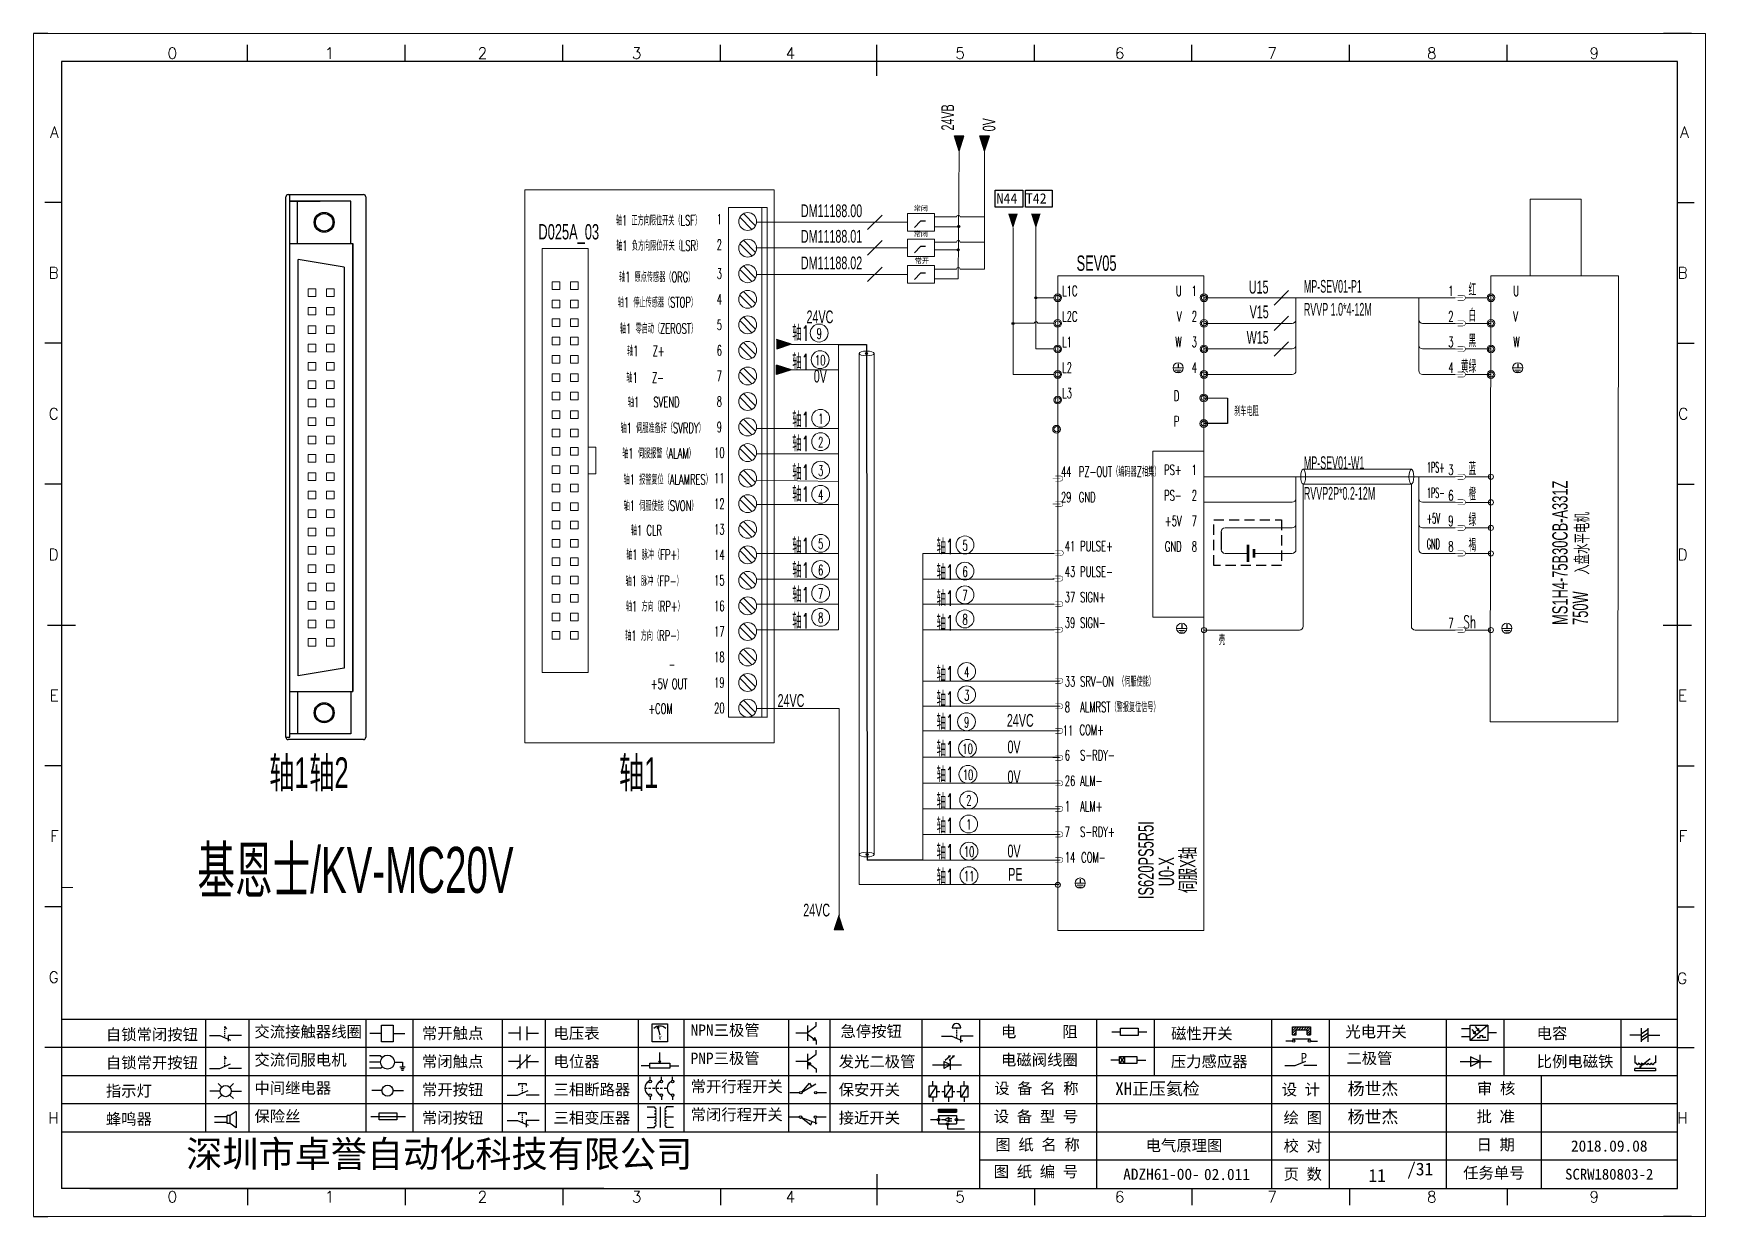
# Model space of a CAD drawing. Header units: millimetres. Extents: x 15130 to 37766, y 5931 to 11073.
# Drawn here: x 22954.3 to 23281.7, y 9752 to 9983.5 of the extents above; entities that cross this region are included whole.
import ezdxf
from ezdxf.enums import TextEntityAlignment as Align
from ezdxf.lldxf.tags import DXFTag

# ---------------------------------------------------------------- set-up
doc = ezdxf.new("R2010")
doc.units = ezdxf.units.MM
doc.linetypes.add('DASHED', pattern=[0.75, 0.5, -0.25])
doc.layers.add('1', color=3, linetype='Continuous', lineweight=20)
doc.layers.add('Dimension', color=3, linetype='Continuous', lineweight=13)
for name, color, linetype in [('AE_BOR', 1, 'Continuous'), ('MISC', 2, 'Continuous'), ('SYMS', 7, 'Continuous'), ('Z_OM_GAIKEI', 7, 'Continuous')]:
    doc.layers.add(name, color=color, linetype=linetype)
doc.styles.get("Standard").update_dxf_attribs({"font": ''})
doc.styles.add('WD', font='romans.shx', dxfattribs={"bigfont": 'gbcbig.shx'})
doc.styles.add('样式 0', font='')
doc.styles.add('样式 8', font='arial.ttf')
doc.styles.add('汉字', font='')
doc.styles.get('Standard').set_extended_font_data('SimSun')
doc.styles.get('样式 0').set_extended_font_data('KaiTi_GB2312')
doc.styles.get('汉字').set_extended_font_data('新宋体')
tags = doc.linetypes.add('ACAD_ISO02W100', pattern=[15, 12, -3]).pattern_tags.tags
tags[6:7] = [DXFTag(74, 4), DXFTag(75, 0), DXFTag(340, '0'), DXFTag(46, 1.0), DXFTag(50, 0.0), DXFTag(44, 0.0), DXFTag(45, 0.0)]
tags[4:5] = [DXFTag(74, 4), DXFTag(75, 0), DXFTag(340, '0'), DXFTag(46, 1.0), DXFTag(50, 0.0), DXFTag(44, 0.0), DXFTag(45, 0.0)]

msp = doc.modelspace()

# ---------------------------------------------------------------- texts
at = {"lineweight": 0, "style": 'WD', "width": 0.6}
for s, height, p in [('轴1 正方向限位开关（LSF）', 2, (23076.683, 9947.006)), ('1', 2, (23088.591, 9947.136)), ('轴1 负方向限位开关（LSR）', 2, (23076.821, 9942.072)), ('2', 2, (23088.591, 9942.136)), ('轴1 原点传感器（ORG）', 2, (23076.324, 9935.926)), ('3', 2, (23088.591, 9936.451)), ('轴1 停止传感器（STOP）', 2, (23076.462, 9930.97)), ('4', 2, (23088.591, 9931.451)), ('轴1 零启动（ZEROST）', 2, (23076.683, 9925.841)), ('5', 2, (23088.591, 9926.451)), ('轴1', 3, (23104.554, 9925.003)), ('9', 2, (23108.152, 9924.745)), ('轴1   Z+', 2, (23074.207, 9921.447)), ('6', 2, (23088.591, 9921.451)), ('轴1', 3, (23104.554, 9919.431)), ('10', 2, (23108.348, 9919.539)), ('轴1   Z-', 2, (23074.069, 9916.206)), ('7', 2, (23088.591, 9916.451)), ('轴1   SVEND', 2, (23075.741, 9911.438)), ('8', 2, (23088.591, 9911.451)), ('轴1', 3, (23104.554, 9908.066)), ('1', 2, (23108.447, 9908.061)), ('轴1 伺服准备好（SVRDY）', 2, (23077.489, 9906.384)), ('9', 2, (23088.591, 9906.451)), ('轴1 伺服报警（ALAM）', 2, (23076.691, 9901.428)), ('10', 2, (23088.591, 9901.451)), ('轴1', 3, (23104.554, 9903.368)), ('2', 2, (23108.447, 9903.492)), ('轴1', 3, (23104.554, 9897.753)), ('3', 2, (23108.447, 9897.904)), ('轴1 报警复位（ALAMRES）', 2, (23078.475, 9896.299)), ('11', 2, (23088.591, 9896.451)), ('轴1 伺服使能（SVON）', 2, (23077.085, 9891.156)), ('12', 2, (23088.591, 9891.451)), ('轴1', 3, (23104.554, 9893.491)), ('4', 2, (23108.447, 9893.197)), ('轴1 CLR', 2, (23074.319, 9886.365)), ('13', 2, (23088.591, 9886.451)), ('轴1 脉冲（FP+）', 2, (23075.957, 9881.596)), ('14', 2, (23088.591, 9881.451)), ('轴1', 3, (23104.554, 9883.414)), ('5', 2, (23108.447, 9883.598)), ('轴1', 3, (23132.817, 9883.229)), ('5', 2, (23136.714, 9883.286)), ('轴1', 3, (23104.554, 9878.606)), ('6', 2, (23108.447, 9878.464)), ('轴1', 3, (23132.817, 9878.218)), ('6', 2, (23136.714, 9878.152)), ('轴1 脉冲（FP-）', 2, (23075.819, 9876.431)), ('15', 2, (23088.591, 9876.451)), ('轴1 方向（RP+）', 2, (23075.957, 9871.475)), ('16', 2, (23088.591, 9871.451)), ('轴1', 3, (23104.554, 9873.799)), ('7', 2, (23108.447, 9873.827)), ('轴1', 3, (23132.817, 9873.094)), ('7', 2, (23136.714, 9873.515)), ('轴1', 3, (23104.554, 9868.663)), ('8', 2, (23108.447, 9869.12)), ('轴1', 3, (23132.817, 9868.305)), ('8', 2, (23136.714, 9868.809)), ('轴1 方向（RP-）', 2, (23075.819, 9865.748)), ('17', 2, (23088.591, 9866.451)), ('_', 2, (23079.322, 9860.979)), ('18', 2, (23088.591, 9861.451)), ('轴1', 3, (23132.817, 9858.282)), ('4', 2, (23137.049, 9858.521)), ('+5V OUT ', 2, (23079.184, 9856.188)), ('19', 2, (23088.591, 9856.451)), ('轴1', 3, (23132.817, 9853.381)), ('3', 2, (23137.049, 9853.953)), ('+COM', 2, (23077.066, 9851.34)), ('20', 2, (23088.591, 9851.451)), ('轴1', 3, (23132.817, 9848.873)), ('9', 2, (23137.014, 9848.686)), ('轴1', 3, (23132.817, 9843.639)), ('10', 2, (23137.21, 9843.48)), ('轴1', 3, (23132.817, 9838.627)), ('10', 2, (23137.295, 9838.383)), ('轴1', 3, (23132.817, 9833.392)), ('2', 2, (23137.448, 9833.372)), ('轴1', 3, (23132.817, 9828.603)), ('1', 2, (23137.448, 9828.665)), ('轴1', 3, (23132.817, 9823.48)), ('10', 2, (23137.503, 9823.343)), ('轴1', 3, (23132.817, 9818.652)), ('11', 2, (23137.503, 9818.555))]:
    msp.add_text(s, height=height, dxfattribs=at).set_placement(p, align=Align.MIDDLE)
for s, height, p in [('红', 2.5, (23236.797, 9932.092)), ('U', 2, (23179.128, 9932.092)), ('1', 2, (23182.128, 9932.1)), ('V', 2, (23179.128, 9927.092)), ('2', 2, (23182.128, 9927.1)), ('白', 2.5, (23236.797, 9927.092)), ('W', 2, (23179.128, 9922.092)), ('3', 2, (23182.128, 9922.096)), ('黑', 2.5, (23236.797, 9922.088)), ('4', 2, (23182.128, 9917.092)), ('黄绿', 2.5, (23236.797, 9917.088)), ('D', 2, (23178.687, 9911.585)), ('P', 2, (23178.687, 9906.585)), ('Sh', 2.5, (23236.797, 9867.072))]:
    msp.add_text(s, height=height, dxfattribs=at).set_placement(p, align=Align.RIGHT)
for s, p in [('L1C', (23155.736, 9932.092)), ('1', (23231.332, 9932.1)), ('U', (23244.053, 9932.092)), ('L2C', (23155.736, 9927.092)), ('2', (23231.332, 9927.1)), ('V', (23244.053, 9927.092)), ('L1', (23155.736, 9922.088)), ('3', (23231.332, 9922.096)), ('W', (23244.053, 9922.088)), ('L2', (23155.736, 9917.088)), ('4', (23231.332, 9917.092)), ('L3', (23155.736, 9912.084)), ('刹车电阻', (23189.417, 9908.596)), ('44', (23155.486, 9896.726)), ('PZ-OUT（编码器Z相集）', (23158.986, 9896.726)), ('3', (23231.332, 9897.08)), ('29', (23155.486, 9891.726)), ('GND', (23158.986, 9891.726)), ('6', (23231.332, 9892.076)), ('9', (23231.332, 9887.076)), ('41', (23156.236, 9882.151)), ('PULSE+', (23159.236, 9882.151)), ('8', (23231.332, 9882.076)), ('43', (23156.236, 9877.151)), ('PULSE-', (23159.236, 9877.151)), ('37', (23156.236, 9872.151)), ('SIGN+', (23159.236, 9872.151)), ('39', (23156.236, 9867.151)), ('SIGN-', (23159.236, 9867.151)), ('7', (23231.332, 9867.076)), ('33', (23156.236, 9855.663)), ('SRV-ON （伺服使能）', (23159.236, 9855.663)), ('ALMRST（警报复位信号） ', (23159.236, 9850.659)), ('8', (23156.236, 9850.659)), ('11', (23155.83, 9846.076)), ('COM+', (23159.125, 9846.185)), ('6', (23156.236, 9841.228)), ('S-RDY-', (23159.236, 9841.228)), ('26', (23156.236, 9836.224)), ('ALM- ', (23159.236, 9836.224)), ('1', (23156.236, 9831.236)), ('ALM+', (23159.236, 9831.236)), ('7', (23156.236, 9826.232)), ('S-RDY+', (23159.236, 9826.232)), ('14', (23156.236, 9821.232)), ('COM-', (23159.448, 9821.232))]:
    msp.add_text(s, height=2, dxfattribs=at).set_placement(p)
at = {"color": 6, "lineweight": 0, "style": 'WD', "width": 0.6}
for s, height, p in [('PS+', 2, (23179.128, 9897.076)), ('1', 2, (23182.128, 9897.076)), ('蓝', 2.5, (23236.797, 9897.072)), ('PS-', 2, (23179.128, 9892.076)), ('2', 2, (23182.128, 9892.076)), ('橙', 2.5, (23236.797, 9892.072)), ('+5V', 2, (23179.128, 9887.076)), ('7', 2, (23182.128, 9887.076)), ('绿', 2.5, (23236.797, 9887.072)), ('GND', 2, (23179.128, 9882.072)), ('8', 2, (23182.128, 9882.072)), ('褐', 2.5, (23236.797, 9882.072)), ('壳', 2, (23187.631, 9863.79))]:
    msp.add_text(s, height=height, dxfattribs=at).set_placement(p, align=Align.RIGHT)
at = {"color": 6, "lineweight": 0, "style": 'WD', "width": 0.4}
for s, p in [('1PS+', (23227.13, 9897.572)), ('1PS-', (23227.13, 9892.572)), ('+5V', (23227.13, 9887.572)), ('GND', (23227.13, 9882.572))]:
    msp.add_text(s, height=2, dxfattribs=at).set_placement(p)
at = {"color": 0, "lineweight": -2, "char_height": 2.205}
for s, insert, width, attachment_point in [('电气原理图', (23179.581, 9765.732), 34.2306, 5), ('02.011', (23183.496, 9761.306), 5.72397, 1)]:
    msp.add_mtext(s, dxfattribs=dict(at, insert=insert, width=width, attachment_point=attachment_point))
at = {"color": 0, "linetype": 'ByBlock', "lineweight": -2, "insert": (23217.396, 9759.983), "char_height": 2.5, "width": 5.1278, "attachment_point": 5}
msp.add_mtext('11', dxfattribs=at)
at = {"layer": 'Dimension', "lineweight": 0, "style": '样式 8', "width": 0.6}
for s, height, p in [('24VB', 2.5, (23134.562, 9964.494)), ('0V', 2.5, (23142.654, 9964.327)), ('750W', 3, (23258.703, 9867.733)), ('伺服X轴', 3, (23181.828, 9815.279)), ('U0-X', 3, (23177.631, 9816.571))]:
    msp.add_text(s, height=height, rotation=90, dxfattribs=at).set_placement(p)
at = {"layer": 'Dimension', "color": 6, "lineweight": 0, "style": '样式 8', "width": 0.6}
for s, p in [('DM11188.00', (23116.564, 9947.526)), ('DM11188.01', (23116.564, 9942.526)), ('DM11188.02', (23116.564, 9937.323))]:
    msp.add_text(s, height=2.5, dxfattribs=at).set_placement(p, align=Align.RIGHT)
at = {"layer": 'Dimension', "lineweight": 0, "style": '样式 8', "width": 0.6}
for s, height, p in [('D025A_03', 3, (23053.16, 9943.167)), ('SEV05', 3, (23158.542, 9937.025)), ('24VC', 2.5, (23100, 9851.68)), ('24VC', 2.5, (23144.905, 9847.802)), ('0V', 2.5, (23145.02, 9842.605)), ('轴1', 6, (23000.454, 9835.808)), ('轴2', 6, (23008.297, 9835.808)), ('轴1', 6, (23068.945, 9835.808)), ('0V', 2.5, (23145.02, 9836.75)), ('基恩士/KV-MC20V ', 9, (22986.385, 9815.283)), ('0V', 2.5, (23145.02, 9822.23)), ('PE', 2.5, (23145.162, 9817.671)), ('24VC', 2.5, (23105.024, 9810.676))]:
    msp.add_text(s, height=height, dxfattribs=at).set_placement(p)
for s, p in [('U15', (23196.124, 9932.581)), ('V15', (23196.166, 9927.742)), ('W15', (23196.166, 9922.742))]:
    msp.add_text(s, height=2.5, dxfattribs=at).set_placement(p, align=Align.RIGHT)
at = {"layer": 'Dimension', "color": 3, "lineweight": 0, "style": '样式 8', "width": 0.5}
for s, p in [('MP-SEV01-P1', (23203.056, 9932.742)), ('MP-SEV01-W1', (23203.056, 9898.226))]:
    msp.add_text(s, height=2.5, dxfattribs=at).set_placement(p)
at = {"layer": 'Dimension', "color": 3, "lineweight": 0, "style": '样式 8', "width": 0.6}
for s, p in [('24VC', (23110.909, 9926.764)), ('0V', (23109.65, 9915.167))]:
    msp.add_text(s, height=2.5, dxfattribs=at).set_placement(p, align=Align.RIGHT)
at = {"layer": 'Dimension', "color": 1, "lineweight": 0, "style": '样式 8', "width": 0.5}
for s, p in [('RVVP 1.0*4-12M', (23203.056, 9930.742)), ('RVVP2P*0.2-12M', (23203.056, 9894.726))]:
    msp.add_text(s, height=2.5, dxfattribs=at).set_placement(p, align=Align.TOP_LEFT)
at = {"layer": 'Dimension', "color": 6, "lineweight": 0, "style": '样式 8', "width": 0.6}
for s, p in [('MS1H4-75B30CB-A331Z', (23254.703, 9867.733)), ('IS620PS5R5I', (23173.631, 9814.071))]:
    msp.add_text(s, height=3, rotation=90, dxfattribs=at).set_placement(p)
at = {"layer": 'Dimension', "color": 3, "lineweight": 0, "style": '样式 8', "width": 0.6}
msp.add_text('入盘水平电机', height=2.5, rotation=90, dxfattribs=at).set_placement((23258.738, 9877.533))
at = {"layer": 'MISC', "color": 3, "attachment_point": 1, "style": '样式 0'}
for s, insert, char_height, width in [('N44', (23142.873, 9952.194), 2, 5.01683), ('T42', (23148.597, 9952.194), 2, 5.01683), ('{\\fSimSun|b0|i0|c134|p2;常闭}', (23126.646, 9949.774), 1, 6.35251), ('{\\fSimSun|b0|i0|c134|p2;常闭}', (23126.646, 9944.774), 1, 6.35251), ('{\\fSimSun|b0|i0|c134|p2;常开}', (23126.86, 9939.495), 1, 6.35251)]:
    msp.add_mtext(s, dxfattribs=dict(at, insert=insert, char_height=char_height, width=width))

# ---------------------------------------------------------------- blocks, each defined once
blk = doc.blocks.new('磁性开关')
at = {"linetype": 'ByBlock'}
h = blk.add_hatch(dxfattribs=at)
h.set_pattern_fill('ANSI31', color=256, scale=0.1, style=0)
h.paths.add_polyline_path([(-1910.88, -776.69), (-1910.88, -775.29), (-1907.69, -775.29), (-1907.69, -776.69), (-1908.31, -776.69), (-1908.31, -775.79), (-1910.25, -775.79), (-1910.25, -776.69)])
for p, q in [((-1910.91, -777.81), (-1912.09, -777.81)), ((-1910.88, -776.69), (-1910.88, -775.29)), ((-1910.88, -775.29), (-1907.69, -775.29)), ((-1910.88, -776.69), (-1910.25, -776.69)), ((-1910.88, -777.39), (-1907.69, -777.39)), ((-1910.25, -776.69), (-1910.25, -775.79)), ((-1910.25, -775.79), (-1908.31, -775.79)), ((-1908.31, -776.69), (-1908.31, -775.79)), ((-1908.31, -776.69), (-1907.69, -776.69)), ((-1907.69, -775.29), (-1907.69, -776.69)), ((-1907.66, -777.81), (-1906.48, -777.81))]:
    blk.add_line(p, q, dxfattribs=at)
for centre in [(-1910.68, -777.81), (-1907.88, -777.81)]:
    blk.add_circle(centre, 0.225, dxfattribs=at)
blk = doc.blocks.new('*U8')
at = {"linetype": 'ByBlock'}
for p, q in [((-1909.23, -780.45), (-1909.23, -780.67)), ((-1909.23, -780.45), (-1908.92, -780.84)), ((-1909.23, -780.84), (-1909.23, -781.05)), ((-1911.92, -782.07), (-1910.06, -782.07)), ((-1910.06, -782.07), (-1908.18, -782.88)), ((-1909.23, -781.23), (-1909.23, -781.44)), ((-1909.23, -781.61), (-1909.23, -781.83)), ((-1909.23, -782), (-1909.23, -782.21)), ((-1909.23, -782.38), (-1909.23, -782.43)), ((-1908.52, -783.07), (-1908.52, -782.07)), ((-1906.25, -782.07), (-1908.52, -782.07))]:
    blk.add_line(p, q, dxfattribs=at)
blk = doc.blocks.new('*U11')
at = {"linetype": 'ByBlock'}
for p, q in [((-1911.92, -792.89), (-1910.06, -792.89)), ((-1910.06, -792.89), (-1908.18, -792.08)), ((-1908.88, -791.17), (-1909.23, -790.71)), ((-1909.23, -790.71), (-1909.23, -790.92)), ((-1909.23, -791.09), (-1909.23, -791.31)), ((-1909.23, -791.48), (-1909.23, -791.69)), ((-1909.23, -791.86), (-1909.23, -792.08)), ((-1909.23, -792.25), (-1909.23, -792.47)), ((-1906.25, -792.89), (-1908.52, -792.89))]:
    blk.add_line(p, q, dxfattribs=at)
blk = doc.blocks.new('蜂鸣器')
at = {"linetype": 'ByBlock'}
for p, q in [((-1907.17, -795.53), (-1908.25, -796.26)), ((-1907.17, -795.53), (-1907.17, -798.41)), ((-1908.8, -796.48), (-1911.01, -796.48)), ((-1908.8, -797.46), (-1911.01, -797.46)), ((-1908.25, -796.26), (-1908.8, -796.26)), ((-1908.8, -797.68), (-1908.8, -796.26)), ((-1908.25, -797.68), (-1908.8, -797.68)), ((-1908.25, -797.68), (-1908.25, -796.26)), ((-1907.17, -798.41), (-1908.25, -797.68))]:
    blk.add_line(p, q, dxfattribs=at)
blk = doc.blocks.new('指示灯')
at = {"linetype": 'ByBlock'}
for p, q in [((-1854.25, -776.92), (-1856.06, -776.92)), ((-1854.62, -775.59), (-1853.97, -776.23)), ((-1854.62, -778.25), (-1853.97, -777.61)), ((-1851.9, -775.59), (-1852.54, -776.23)), ((-1851.9, -778.25), (-1852.54, -777.61)), ((-1852.26, -776.92), (-1850.45, -776.92))]:
    blk.add_line(p, q, dxfattribs=at)
blk.add_circle((-1853.26, -776.92), 0.992, dxfattribs=at)
blk = doc.blocks.new('光电开关')
at = {"linetype": 'ByBlock'}
h = blk.add_hatch(dxfattribs=at)
h.set_pattern_fill('ANSI31', color=256, scale=0.01, style=0)
h.set_pattern_definition([(45, (0.172267, 0), (-0.0224506403, 0.0224506403), [])])
h.paths.add_polyline_path([(-1882.44, -776.34), (-1882.5, -775.91), (-1882.68, -776.07)])
h.paths.add_polyline_path([(-1882.86, -776.23), (-1882.44, -776.34), (-1882.68, -776.07)])
h.paths.add_polyline_path([(-1883.05, -776.88), (-1883.11, -776.45), (-1883.29, -776.61)])
h.paths.add_polyline_path([(-1883.47, -776.77), (-1883.05, -776.88), (-1883.29, -776.61)])
for p, q in [((-1884.01, -775.96), (-1885.56, -775.96)), ((-1884.01, -777.39), (-1885.56, -777.39)), ((-1880.91, -775.3), (-1884.01, -778.05)), ((-1883.75, -776.09), (-1883.05, -776.88)), ((-1883.11, -776.45), (-1883.47, -776.77)), ((-1883.05, -776.88), (-1883.47, -776.77)), ((-1883.14, -775.55), (-1882.44, -776.34)), ((-1883.05, -776.88), (-1883.11, -776.45)), ((-1882.5, -775.91), (-1882.86, -776.23)), ((-1882.44, -776.34), (-1882.86, -776.23)), ((-1882.78, -777.47), (-1882.23, -777.47)), ((-1882.44, -776.34), (-1882.5, -775.91)), ((-1882.23, -777.47), (-1882.23, -777.14)), ((-1882.23, -777.14), (-1881.78, -777.14)), ((-1881.78, -777.47), (-1881.78, -777.14)), ((-1881.23, -777.47), (-1881.78, -777.47)), ((-1879.37, -776.67), (-1880.91, -776.67))]:
    blk.add_line(p, q, dxfattribs=at)
blk.add_lwpolyline([(-1884.01, -775.3), (-1880.91, -775.3), (-1880.91, -778.05), (-1884.01, -778.05)], close=True, dxfattribs=at)
blk = doc.blocks.new('交流接触器线圈')
at = {"linetype": 'ByBlock'}
for p, q in [((-1880.82, -781.77), (-1882.87, -781.77)), ((-1878.72, -781.77), (-1876.67, -781.77))]:
    blk.add_line(p, q, dxfattribs=at)
blk.add_lwpolyline([(-1880.82, -780.28), (-1878.72, -780.28), (-1878.72, -783.26), (-1880.82, -783.26)], close=True, dxfattribs=at)
blk = doc.blocks.new('交流伺服电机')
at = {"linetype": 'ByBlock'}
for p, q in [((-1880.97, -785.75), (-1882.94, -785.75)), ((-1880.97, -786.85), (-1882.94, -786.85)), ((-1880.97, -785.75), (-1880.65, -786.03)), ((-1878.49, -786.85), (-1877.07, -786.85)), ((-1877.07, -786.85), (-1877.07, -787.72)), ((-1880.97, -787.94), (-1882.94, -787.94)), ((-1880.97, -787.94), (-1880.65, -787.67)), ((-1877.54, -787.72), (-1876.59, -787.72)), ((-1877.38, -788.01), (-1876.75, -788.01)), ((-1877.23, -788.29), (-1876.9, -788.29))]:
    blk.add_line(p, q, dxfattribs=at)
blk.add_circle((-1879.73, -786.85), 1.24, dxfattribs=at)
blk = doc.blocks.new('中间继电器')
at = {"linetype": 'ByBlock'}
for p, q in [((-1880.72, -791.92), (-1882.54, -791.92)), ((-1878.74, -791.92), (-1876.92, -791.92))]:
    blk.add_line(p, q, dxfattribs=at)
blk.add_circle((-1879.73, -791.92), 0.992, dxfattribs=at)
blk = doc.blocks.new('保险丝')
at = {"linetype": 'ByBlock'}
blk.add_line((-1882.72, -796.49), (-1876.55, -796.49), dxfattribs=at)
blk.add_lwpolyline([(-1881.2, -795.86), (-1878.06, -795.86), (-1878.06, -797.12), (-1881.2, -797.12)], close=True, dxfattribs=at)
blk = doc.blocks.new('常开按钮')
at = {"linetype": 'ByBlock'}
for p, q in [((-1910.06, -787.73), (-1908.18, -786.93)), ((-1909.9, -785.68), (-1908.56, -785.68)), ((-1909.9, -785.68), (-1909.9, -786.07)), ((-1909.23, -785.68), (-1909.23, -785.89)), ((-1909.23, -786.06), (-1909.23, -786.28)), ((-1909.23, -786.45), (-1909.23, -786.67)), ((-1909.23, -786.84), (-1909.23, -787.05)), ((-1908.56, -785.68), (-1908.56, -786.07)), ((-1911.92, -787.73), (-1910.06, -787.73)), ((-1909.23, -787.22), (-1909.23, -787.38)), ((-1906.25, -787.73), (-1908.52, -787.73))]:
    blk.add_line(p, q, dxfattribs=at)
blk = doc.blocks.new('常开触点')
at = {"linetype": 'ByBlock'}
for p, q in [((-1853.82, -782.99), (-1853.82, -780.56)), ((-1852.6, -782.99), (-1852.6, -780.56)), ((-1853.82, -781.77), (-1855.88, -781.77)), ((-1852.6, -781.77), (-1850.55, -781.77))]:
    blk.add_line(p, q, dxfattribs=at)
blk = doc.blocks.new('常闭触点')
at = {"linetype": 'ByBlock'}
for p, q in [((-1853.82, -786.77), (-1855.88, -786.77)), ((-1852.01, -785.66), (-1854.43, -788.1)), ((-1853.82, -787.99), (-1853.82, -785.56)), ((-1852.6, -787.99), (-1852.6, -785.56)), ((-1852.6, -786.77), (-1850.55, -786.77))]:
    blk.add_line(p, q, dxfattribs=at)
blk = doc.blocks.new('常闭按钮')
at = {"linetype": 'ByBlock'}
for p, q in [((-1856.13, -792.28), (-1854.28, -792.28)), ((-1854.28, -792.28), (-1852.4, -793.09)), ((-1854.11, -790.83), (-1852.77, -790.83)), ((-1854.11, -790.83), (-1854.11, -791.22)), ((-1853.44, -790.83), (-1853.44, -791.04)), ((-1853.44, -791.21), (-1853.44, -791.43)), ((-1853.44, -791.6), (-1853.44, -791.82)), ((-1853.44, -791.99), (-1853.44, -792.2)), ((-1853.44, -792.37), (-1853.44, -792.53)), ((-1852.77, -790.83), (-1852.77, -791.22)), ((-1850.47, -792.28), (-1852.73, -792.28)), ((-1852.73, -792.28), (-1852.73, -793.43))]:
    blk.add_line(p, q, dxfattribs=at)
blk = doc.blocks.new('电磁阀线圈')
at = {"linetype": 'ByBlock'}
for p, q in [((-1854.61, -795.92), (-1853.75, -797.16)), ((-1853.75, -795.92), (-1854.61, -797.16)), ((-1853.75, -795.92), (-1853.75, -797.16)), ((-1854.61, -796.54), (-1856.17, -796.54)), ((-1851.53, -796.54), (-1849.97, -796.54))]:
    blk.add_line(p, q, dxfattribs=at)
blk.add_lwpolyline([(-1854.61, -795.92), (-1851.53, -795.92), (-1851.53, -797.16), (-1854.61, -797.16)], close=True, dxfattribs=at)
blk = doc.blocks.new('电压表')
at = {"linetype": 'ByBlock'}
for p, q in [((-1814.84, -780.75), (-1814.91, -781.13)), ((-1814.6, -781.05), (-1814.91, -781.13)), ((-1814.84, -780.75), (-1814.46, -782.26)), ((-1814.84, -780.75), (-1814.6, -781.05))]:
    blk.add_line(p, q, dxfattribs=at)
blk.add_lwpolyline([(-1815.84, -780.34), (-1813.07, -780.34), (-1813.07, -783.49), (-1815.84, -783.49)], close=True, dxfattribs=at)
blk.add_arc((-1814.46, -782.26), 1.56, 46.8313, 133.1687, dxfattribs=at)
at = {"linetype": 'ByBlock', "insert": (-1814.7, -782.39), "char_height": 0.75, "width": 0.6768, "attachment_point": 1}
blk.add_mtext('V', dxfattribs=at)
blk = doc.blocks.new('电位器')
at = {"linetype": 'ByBlock'}
for p, q in [((-1814.45, -787.3), (-1814.62, -786.96)), ((-1814.62, -786.96), (-1814.27, -786.96)), ((-1814.45, -787.3), (-1814.45, -785.39)), ((-1814.45, -787.3), (-1814.27, -786.96)), ((-1816.21, -787.75), (-1817.79, -787.75)), ((-1812.68, -787.75), (-1811.1, -787.75))]:
    blk.add_line(p, q, dxfattribs=at)
blk.add_lwpolyline([(-1816.21, -787.3), (-1812.68, -787.3), (-1812.68, -788.2), (-1816.21, -788.2)], close=True, dxfattribs=at)
blk = doc.blocks.new('三相断路器')
at = {"linetype": 'ByBlock'}
for p, q in [((-1816.17, -790.33), (-1816.17, -789.7)), ((-1814.17, -790.33), (-1814.17, -789.7)), ((-1812.18, -790.33), (-1812.18, -789.7)), ((-1817.14, -791.74), (-1816.72, -791.74)), ((-1816.45, -791.74), (-1816.03, -791.74)), ((-1815.76, -791.74), (-1815.34, -791.74)), ((-1815.07, -791.74), (-1814.65, -791.74)), ((-1814.38, -791.74), (-1813.96, -791.74)), ((-1813.69, -791.74), (-1813.27, -791.74)), ((-1816.17, -793.19), (-1816.17, -793.83)), ((-1814.17, -793.19), (-1814.17, -793.83)), ((-1812.18, -793.19), (-1812.18, -793.83))]:
    blk.add_line(p, q, dxfattribs=at)
for centre in [(-1816.17, -790.55), (-1816.17, -792.98), (-1814.17, -790.55), (-1814.17, -792.98), (-1812.18, -790.55), (-1812.18, -792.98)]:
    blk.add_circle(centre, 0.219, dxfattribs=at)
for centre in [(-1815.81, -791.74), (-1813.82, -791.74), (-1811.83, -791.74)]:
    blk.add_arc(centre, 1.32, 115.5791, 244.4209, dxfattribs=at)
blk = doc.blocks.new('三相变压器')
at = {"linetype": 'ByBlock'}
for p, q in [((-1816.69, -795.03), (-1815.37, -795.03)), ((-1815.37, -795.03), (-1815.37, -795.24)), ((-1814.34, -798.7), (-1814.34, -795.04)), ((-1812, -795.03), (-1813.32, -795.03)), ((-1813.32, -795.03), (-1813.32, -795.24)), ((-1816.69, -796.87), (-1815.37, -796.87)), ((-1816.69, -798.71), (-1815.37, -798.71)), ((-1815.37, -798.71), (-1815.37, -798.5)), ((-1812, -796.87), (-1813.32, -796.87)), ((-1813.32, -798.71), (-1813.32, -798.5)), ((-1812, -798.71), (-1813.32, -798.71))]:
    blk.add_line(p, q, dxfattribs=at)
for centre, start, end in [((-1815.37, -795.51), 270, 90), ((-1815.37, -796.06), 270, 90), ((-1813.32, -795.51), 90, 270), ((-1813.32, -796.06), 90, 270), ((-1815.37, -796.6), 270, 90), ((-1815.37, -797.14), 270, 90), ((-1815.37, -797.68), 270, 90), ((-1815.37, -798.23), 270, 90), ((-1813.32, -796.6), 90, 270), ((-1813.32, -797.14), 90, 270), ((-1813.32, -797.68), 90, 270), ((-1813.32, -798.23), 90, 270)]:
    blk.add_arc(centre, 0.271, start, end, dxfattribs=at)
blk = doc.blocks.new('压力感应器')
at = {"linetype": 'ByBlock'}
for p, q in [((-1817.44, -777.73), (-1815.59, -777.73)), ((-1815.59, -777.73), (-1813.71, -776.93)), ((-1811.78, -777.73), (-1814.05, -777.73))]:
    blk.add_line(p, q, dxfattribs=at)
at = {"linetype": 'ByBlock', "insert": (-1814.65, -775.48), "char_height": 1.68, "width": 1.2242, "attachment_point": 1}
blk.add_mtext('{\\fNSimSun|b0|i0|c134|p49;P}', dxfattribs=at)
blk = doc.blocks.new('二极管')
at = {"linetype": 'ByBlock'}
for p, q in [((-1787.52, -776.77), (-1781.92, -776.77)), ((-1783.97, -776.77), (-1785.69, -775.9)), ((-1785.69, -775.9), (-1785.69, -777.65)), ((-1783.97, -776.77), (-1785.69, -777.65)), ((-1783.97, -777.99), (-1783.97, -775.56))]:
    blk.add_line(p, q, dxfattribs=at)
blk = doc.blocks.new('NPN三极管')
at = {"linetype": 'ByBlock'}
for p, q in [((-1785.73, -780.61), (-1785.73, -783.32)), ((-1785.73, -781.82), (-1784.15, -780.66)), ((-1784.15, -780.66), (-1784.15, -779.98)), ((-1785.73, -781.97), (-1787.81, -781.97)), ((-1785.73, -782.11), (-1784.15, -783.27)), ((-1784.41, -782.73), (-1784.74, -783.18)), ((-1784.15, -783.27), (-1784.74, -783.18)), ((-1784.15, -783.27), (-1784.41, -782.73)), ((-1784.15, -783.27), (-1784.15, -783.96))]:
    blk.add_line(p, q, dxfattribs=at)
blk = doc.blocks.new('PNP三极管')
at = {"linetype": 'ByBlock'}
for p, q in [((-1784.9, -786.74), (-1786.98, -786.74)), ((-1784.9, -785.38), (-1784.9, -788.09)), ((-1784.9, -786.59), (-1783.32, -785.43)), ((-1784.9, -786.88), (-1783.32, -788.04)), ((-1784.9, -786.88), (-1784.31, -786.97)), ((-1784.9, -786.88), (-1784.64, -787.42)), ((-1784.31, -786.97), (-1784.64, -787.42)), ((-1783.32, -785.43), (-1783.32, -784.75)), ((-1783.32, -788.04), (-1783.32, -788.73))]:
    blk.add_line(p, q, dxfattribs=at)
blk = doc.blocks.new('常开行程开关')
at = {"linetype": 'ByBlock'}
for p, q in [((-1786.29, -792.3), (-1788.01, -792.3)), ((-1785.89, -792.17), (-1784.52, -790.62)), ((-1785.89, -792.17), (-1783.43, -790.72)), ((-1784.52, -790.62), (-1784.19, -791.17)), ((-1781.48, -792.3), (-1783.21, -792.3))]:
    blk.add_line(p, q, dxfattribs=at)
for centre in [(-1786.07, -792.3), (-1783.42, -792.3)]:
    blk.add_circle(centre, 0.219, dxfattribs=at)
blk = doc.blocks.new('常闭行程开关')
at = {"linetype": 'ByBlock'}
for p, q in [((-1786.34, -796.62), (-1788.07, -796.62)), ((-1785.93, -796.72), (-1783.25, -797.7)), ((-1785.93, -796.72), (-1784.3, -798)), ((-1784.3, -798), (-1784.08, -797.4)), ((-1783.48, -796.84), (-1783.48, -797.85)), ((-1781.54, -796.62), (-1783.26, -796.62))]:
    blk.add_line(p, q, dxfattribs=at)
for centre in [(-1786.12, -796.62), (-1783.48, -796.62)]:
    blk.add_circle(centre, 0.219, dxfattribs=at)
blk = doc.blocks.new('电容')
at = {"linetype": 'ByBlock'}
for p, q in [((-1756.08, -782.99), (-1756.08, -780.56)), ((-1754.86, -780.79), (-1756.08, -781.55)), ((-1754.86, -782.99), (-1754.86, -780.56)), ((-1756.08, -781.77), (-1758.13, -781.77)), ((-1754.86, -781.44), (-1756.08, -782.2)), ((-1754.86, -781.99), (-1756.08, -782.75)), ((-1754.86, -781.77), (-1752.81, -781.77))]:
    blk.add_line(p, q, dxfattribs=at)
blk = doc.blocks.new('发光二极管')
at = {"linetype": 'ByBlock'}
for p, q in [((-1758.01, -786.77), (-1752.89, -786.77)), ((-1754.84, -786.77), (-1756.04, -786.16)), ((-1756.04, -786.16), (-1756.04, -787.39)), ((-1754.84, -786.77), (-1756.04, -787.39)), ((-1755.78, -785.92), (-1754.89, -785.14)), ((-1754.89, -785.14), (-1755.2, -785.22)), ((-1755.2, -785.22), (-1755.01, -785.43)), ((-1755.08, -785.92), (-1754.18, -785.14)), ((-1754.89, -785.14), (-1755.01, -785.43)), ((-1754.84, -787.63), (-1754.84, -785.92)), ((-1754.18, -785.14), (-1754.49, -785.22)), ((-1754.49, -785.22), (-1754.31, -785.43)), ((-1754.18, -785.14), (-1754.31, -785.43))]:
    blk.add_line(p, q, dxfattribs=at)
blk = doc.blocks.new('比例电磁阀')
at = {"linetype": 'ByBlock'}
for p, q in [((-1757.26, -775.38), (-1757.26, -776.71)), ((-1757.26, -776.71), (-1757.05, -776.71)), ((-1753.6, -777.73), (-1757.25, -777.73)), ((-1757.25, -778.13), (-1757.25, -777.73)), ((-1753.6, -778.13), (-1757.25, -778.13)), ((-1754.5, -775.98), (-1756.35, -777.44)), ((-1756.35, -777.44), (-1756.25, -777.25)), ((-1756.35, -777.44), (-1756.15, -777.38)), ((-1756.15, -777.38), (-1756.25, -777.25)), ((-1753.58, -776.71), (-1753.8, -776.71)), ((-1753.6, -777.73), (-1753.6, -778.13)), ((-1753.58, -775.38), (-1753.58, -776.71))]:
    blk.add_line(p, q, dxfattribs=at)
for centre in [(-1756.78, -776.71), (-1756.24, -776.71), (-1755.7, -776.71), (-1755.15, -776.71), (-1754.61, -776.71), (-1754.07, -776.71)]:
    blk.add_arc(centre, 0.271, 180, 0, dxfattribs=at)
blk = doc.blocks.new('保安开关')
at = {"linetype": 'ByBlock'}
for p, q in [((-1757.96, -790.79), (-1757.96, -789.97)), ((-1755.17, -790.79), (-1755.17, -789.97)), ((-1752.39, -790.79), (-1752.39, -789.97)), ((-1757.33, -790.79), (-1758.6, -792.81)), ((-1757.96, -792.81), (-1757.96, -793.62)), ((-1757.33, -791.8), (-1756.72, -791.8)), ((-1756.35, -791.8), (-1755.89, -791.8)), ((-1754.54, -790.79), (-1755.81, -792.81)), ((-1755.17, -792.81), (-1755.17, -793.62)), ((-1754.52, -791.8), (-1754.06, -791.8)), ((-1753.69, -791.8), (-1753.08, -791.8)), ((-1751.75, -790.79), (-1753.02, -792.81)), ((-1752.39, -792.81), (-1752.39, -793.62))]:
    blk.add_line(p, q, dxfattribs=at)
for points in [[(-1758.6, -790.79), (-1757.33, -790.79), (-1757.33, -792.81), (-1758.6, -792.81)], [(-1755.81, -790.79), (-1754.54, -790.79), (-1754.54, -792.81), (-1755.81, -792.81)], [(-1753.02, -790.79), (-1751.75, -790.79), (-1751.75, -792.81), (-1753.02, -792.81)]]:
    blk.add_lwpolyline(points, close=True, dxfattribs=at)
blk = doc.blocks.new('接近开关')
at = {"linetype": 'ByBlock'}
h = blk.add_hatch(dxfattribs=at)
h.set_pattern_fill('ANSI31', color=256, scale=0.01, style=0)
h.set_pattern_definition([(45, (-89.131516, -30.795668), (-0.0224506403, 0.0224506403), [])])
h.paths.add_polyline_path([(-1516.96, -1123.35), (-1516.96, -1122.85), (-1513.76, -1122.85), (-1513.76, -1123.35)])
for p, q in [((-1517.18, -1124.71), (-1518.36, -1124.71)), ((-1516.96, -1123.35), (-1516.96, -1122.85)), ((-1516.96, -1122.85), (-1513.76, -1122.85)), ((-1516.96, -1123.35), (-1513.76, -1123.35)), ((-1516.96, -1123.95), (-1513.76, -1123.95)), ((-1516.96, -1123.95), (-1516.96, -1125.47)), ((-1516.96, -1125.47), (-1513.76, -1125.47)), ((-1515.91, -1124.71), (-1516.45, -1124.71)), ((-1515.11, -1124.31), (-1515.91, -1124.71)), ((-1515.11, -1125.11), (-1515.91, -1124.71)), ((-1515.33, -1124.53), (-1515.17, -1124.53)), ((-1515.33, -1124.88), (-1515.17, -1124.88)), ((-1515.25, -1124.45), (-1515.25, -1124.61)), ((-1515.11, -1124.31), (-1515.11, -1125.11)), ((-1515.11, -1124.48), (-1514.58, -1124.48)), ((-1515.11, -1124.94), (-1514.58, -1124.94)), ((-1513.76, -1122.85), (-1513.76, -1123.35)), ((-1513.76, -1123.95), (-1513.76, -1125.47)), ((-1513.54, -1124.71), (-1512.36, -1124.71)), ((-1515.36, -1125.69), (-1515.36, -1126.36)), ((-1515.36, -1126.36), (-1512.36, -1126.36))]:
    blk.add_line(p, q, dxfattribs=at)
for centre in [(-1516.96, -1124.71), (-1515.36, -1125.47), (-1513.76, -1124.71)]:
    blk.add_circle(centre, 0.225, dxfattribs=at)
blk = doc.blocks.new('电阻')
at = {"linetype": 'ByBlock'}
for p, q in [((-3.09, 0), (-1.57, 0)), ((1.57, 0), (3.09, 0))]:
    blk.add_line(p, q, dxfattribs=at)
blk.add_lwpolyline([(-1.57, 0.63), (1.57, 0.63), (1.57, -0.63), (-1.57, -0.63)], close=True, dxfattribs=at)
blk = doc.blocks.new('急停按钮')
at = {"linetype": 'ByBlock'}
for p, q in [((-1.86, 0), (0, 0)), ((0, 0), (1.88, -0.81)), ((0.06, 1.45), (1.61, 1.45)), ((0.83, 1.45), (0.83, 1.24)), ((0.83, 1.07), (0.83, 0.85)), ((0.83, 0.68), (0.83, 0.47)), ((0.83, 0.29), (0.83, 0.08)), ((3.81, 0), (1.54, 0)), ((1.54, 0), (1.54, -1.15)), ((0.83, -0.09), (0.83, -0.24))]:
    blk.add_line(p, q, dxfattribs=at)
blk.add_arc((0.83, 1.45), 0.774, 0, 180)
blk = doc.blocks.new('电控横A4')
for p, q in [((292, -5), (5, -5)), ((5, -5), (5, -205)), ((292, -205), (292, -5)), ((10.03, -205), (289.53, -205)), ((130.8, -205), (190.75, -205)), ((190.75, -205), (259.54, -205))]:
    blk.add_line(p, q)
at = {"lineweight": 9, "ltscale": 0.1}
for p, q in [((5, -151.57), (7, -151.57)), ((101.34, -205), (130.8, -205)), ((129.44, -205), (129.44, -205)), ((129.44, -205), (129.44, -205)), ((129.44, -205), (129.44, -205)), ((129.44, -205), (129.44, -205))]:
    blk.add_line(p, q, dxfattribs=at)
at = {"linetype": 'ByBlock'}
for p, q in [((292, -175), (5, -175)), ((292, -180), (5, -180)), ((292, -185), (5, -185)), ((292, -190), (5, -190)), ((292, -195), (5, -195)), ((292, -200), (168.03, -200))]:
    blk.add_line(p, q, dxfattribs=at)
at = {"color": 0, "lineweight": -2}
for p, q in [((30.58, -175), (30.58, -195)), ((38.26, -175), (38.26, -195)), ((59.05, -175), (59.05, -195)), ((67.4, -175), (67.4, -195)), ((83.26, -175), (83.26, -195)), ((90.91, -175), (90.91, -195)), ((107.4, -175), (107.4, -195)), ((115.5, -175), (115.5, -195)), ((134.12, -175), (134.12, -195)), ((141.48, -175), (141.48, -195)), ((157.79, -175), (157.79, -195)), ((168.03, -175), (168.03, -204.92)), ((188.84, -175), (188.84, -185)), ((199.08, -175), (199.08, -185)), ((219.89, -175), (219.89, -185)), ((230.12, -175), (230.12, -185)), ((250.93, -175), (250.93, -185)), ((261.17, -175), (261.17, -185)), ((281.98, -175), (281.98, -185)), ((188.84, -185), (188.84, -204.92)), ((219.89, -185), (219.89, -205)), ((230.12, -185), (230.12, -205)), ((250.93, -185), (250.93, -205)), ((267.79, -185), (267.79, -205))]:
    blk.add_line(p, q, dxfattribs=at)
at = {"color": 0, "ltscale": 2}
for p, q in [((292, -205), (292, -183.55)), ((101.34, -205), (5, -205)), ((259.54, -205), (289.53, -205)), ((259.54, -205), (292, -205))]:
    blk.add_line(p, q, dxfattribs=at)
at = {"layer": 'AE_BOR', "lineweight": 30}
for p, q in [((2.53, 0), (0, 0)), ((294.53, 0), (289.53, 0)), ((0, -210), (2.53, -210)), ((294.53, -210), (289.53, -210))]:
    blk.add_line(p, q, dxfattribs=at)
at = {"layer": 'AE_BOR', "color": 1, "lineweight": 15}
for p, q in [((0, 0), (297, 0)), ((0, -210), (0, 0)), ((297, 0), (297, -210)), ((297, -210), (0, -210))]:
    blk.add_line(p, q, dxfattribs=at)
at = {"layer": 'AE_BOR'}
for p, q in [((38.03, -5), (38.03, -2)), ((66.03, -5), (66.03, -2)), ((94.03, -5), (94.03, -2)), ((122.03, -5), (122.03, -2)), ((149.78, -5), (149.78, -2)), ((177.78, -5), (177.78, -2)), ((205.78, -5), (205.78, -2)), ((233.78, -5), (233.78, -2)), ((261.78, -5), (261.78, -2)), ((5, -30), (2, -30)), ((292, -30), (295, -30)), ((5, -55), (2, -55)), ((292, -55), (295, -55)), ((5, -80), (2, -80)), ((292, -80), (295, -80)), ((5, -130), (2, -130)), ((292, -130), (295, -130)), ((5, -155), (2, -155)), ((292, -155), (295, -155)), ((5, -180), (2, -180)), ((292, -180), (295, -180)), ((38.03, -205), (38.03, -208)), ((66.03, -205), (66.03, -208)), ((94.03, -205), (94.03, -208)), ((122.03, -205), (122.03, -208)), ((149.78, -205), (149.78, -208)), ((177.78, -205), (177.78, -208)), ((205.78, -205), (205.78, -208)), ((233.78, -205), (233.78, -208)), ((261.78, -205), (261.78, -208))]:
    blk.add_line(p, q, dxfattribs=at)
at = {"layer": 'AE_BOR', "color": 2, "lineweight": 30}
for p, q in [((149.78, -7.5), (149.78, -2.5)), ((2.5, -105), (7.5, -105)), ((289.5, -105), (294.5, -105)), ((149.78, -202.5), (149.78, -207.5)), ((149.78, -205), (149.78, -207.5))]:
    blk.add_line(p, q, dxfattribs=at)
at = {"linetype": 'ByBlock'}
for name, p in [('*U8', (1943.19, 604.18)), ('交流接触器线圈', (1942.62, 604.27)), ('常开触点', (1940.27, 604.3)), ('电压表', (1925.71, 604.52)), ('NPN三极管', (1923.2, 604.5)), ('磁性开关', (2134.53, 598.96)), ('光电开关', (2139.22, 599.27)), ('电容', (2041.69, 603.98)), ('电位器', (1925.71, 604.52)), ('PNP三极管', (1922.37, 604.27)), ('压力感应器', (2039.72, 594.52)), ('*U11', (1943.19, 609.18)), ('交流伺服电机', (1942.62, 604.27)), ('常闭触点', (1940.27, 604.3)), ('发光二极管', (1917.72, 603.69)), ('电磁阀线圈', (2047.53, 614.3)), ('二极管', (2040.91, 594.27)), ('比例电磁阀', (2041.69, 593.98)), ('指示灯', (1887.41, 589.18)), ('中间继电器', (1942.62, 604.27)), ('常开按钮', (1996.06, 599.3)), ('三相断路器', (1925.71, 604.52)), ('常开行程开关', (1922.37, 604.27)), ('保安开关', (1917.72, 603.98)), ('蜂鸣器', (1943.19, 604.18)), ('保险丝', (1942.62, 604.27)), ('常闭按钮', (1940.27, 599.3)), ('三相变压器', (1925.71, 604.52)), ('常闭行程开关', (1922.37, 604.27)), ('接近开关', (1677.72, 931.9))]:
    blk.add_blockref(name, p, dxfattribs=at)
for name, p in [('急停按钮', (163.12, -177.98)), ('电阻', (194.66, -177.22))]:
    blk.add_blockref(name, p)
at = {"char_height": 2, "attachment_point": 1, "style": '汉字'}
for s, insert in [('{\\fKaiTi_GB2312|b0|i0|c134|p49;自锁常闭按钮}', (12.86, -176.69)), ('{\\fKaiTi_GB2312|b0|i0|c134|p49;交流接触器线圈}', (39.25, -176.19)), ('{\\fKaiTi_GB2312|b0|i0|c134|p49;常开触点}', (69.01, -176.48)), ('{\\fKaiTi_GB2312|b0|i0|c134|p49;电压表}', (92.37, -176.47)), ('{\\fKaiTi_GB2312|b0|i0|c134|p49;NPN三极管}', (116.73, -175.91)), ('{\\fKaiTi_GB2312|b0|i0|c134|p49;急停按钮}', (143.35, -176.12)), ('{\\fKaiTi_GB2312|b0|i0|c134|p49;电      阻}', (171.86, -176.19)), ('{\\fKaiTi_GB2312|b0|i0|c134|p49;磁性开关}', (202.07, -176.53)), ('{\\fKaiTi_GB2312|b0|i0|c134|p49;光电开关}', (233.02, -176.19)), ('{\\fKaiTi_GB2312|b0|i0|c134|p49;电容}', (267, -176.48)), ('{\\fKaiTi_GB2312|b0|i0|c134|p49;交流伺服电机}', (39.25, -181.19)), ('{\\fKaiTi_GB2312|b0|i0|c134|p49;电位器}', (92.37, -181.47)), ('{\\fKaiTi_GB2312|b0|i0|c134|p49;PNP三极管}', (116.73, -180.91)), ('{\\fKaiTi_GB2312|b0|i0|c134|p49;电磁阀线圈}', (171.86, -181.19)), ('{\\fKaiTi_GB2312|b0|i0|c134|p49;压力感应器}', (202.02, -181.47)), ('{\\fKaiTi_GB2312|b0|i0|c134|p49;二极管}', (233.2, -180.91)), ('{\\fKaiTi_GB2312|b0|i0|c134|p49;自锁常开按钮}', (12.86, -181.69)), ('{\\fKaiTi_GB2312|b0|i0|c134|p49;常闭触点}', (69.01, -181.48)), ('{\\fKaiTi_GB2312|b0|i0|c134|p49;发光二极管}', (143.02, -181.48)), ('{\\fKaiTi_GB2312|b0|i0|c134|p49;比例电磁铁}', (267, -181.48)), ('{\\fKaiTi_GB2312|b0|i0|c134|p49;指示灯}', (12.86, -186.69)), ('{\\fKaiTi_GB2312|b0|i0|c134|p49;中间继电器}', (39.25, -186.19)), ('{\\fKaiTi_GB2312|b0|i0|c134|p49;常开按钮}', (69.01, -186.48)), ('{\\fKaiTi_GB2312|b0|i0|c134|p49;三相断路器}', (92.37, -186.47)), ('{\\fKaiTi_GB2312|b0|i0|c134|p49;常开行程开关}', (116.73, -185.91)), ('{\\fKaiTi_GB2312|b0|i0|c134|p49;保安开关}', (143.02, -186.48)), ('{\\fKaiTi_GB2312|b0|i0|c134|p0;设 备 名 称}', (170.65, -186.24)), ('{\\fKaiTi_GB2312|b0|i0|c134|p0;设 计}', (221.72, -186.46)), ('{\\fKaiTi_GB2312|b0|i0|c134|p0;审 核}', (256.39, -186.25)), ('{\\fKaiTi_GB2312|b0|i0|c134|p49;蜂鸣器}', (12.86, -191.69)), ('{\\fKaiTi_GB2312|b0|i0|c134|p49;保险丝}', (39.25, -191.19)), ('{\\fKaiTi_GB2312|b0|i0|c134|p49;常闭按钮}', (69.01, -191.48)), ('{\\fKaiTi_GB2312|b0|i0|c134|p49;三相变压器}', (92.37, -191.47)), ('{\\fKaiTi_GB2312|b0|i0|c134|p49;常闭行程开关}', (116.73, -190.91)), ('{\\fKaiTi_GB2312|b0|i0|c134|p49;接近开关}', (143.02, -191.48)), ('{\\fKaiTi_GB2312|b0|i0|c134|p0;设 备 型 号}', (170.58, -191.24)), ('{\\fKaiTi_GB2312|b0|i0|c134|p0;绘 图}', (222.05, -191.46)), ('{\\fKaiTi_GB2312|b0|i0|c134|p0;批 准}', (256.32, -191.25)), ('{\\fKaiTi_GB2312|b0|i0|c134|p0;图 纸 名 称}', (170.86, -196.24)), ('{\\fKaiTi_GB2312|b0|i0|c134|p0;日 期}', (256.32, -196.25)), ('{\\fKaiTi_GB2312|b0|i0|c134|p0;校 对}', (222.05, -196.46)), ('{\\fKaiTi_GB2312|b0|i0|c134|p0;图 纸 编 号}', (170.57, -201.03)), ('{\\fKaiTi_GB2312|b0|i0|c134|p0;页 数}', (222.05, -201.46)), ('{\\fKaiTi_GB2312|b0|i0|c134|p0;任务单号}', (253.94, -201.25))]:
    blk.add_mtext(s, dxfattribs=dict(at, insert=insert))
for s, insert, char_height, width, attachment_point in [('{\\fKaiTi_GB2312|b0|i0|c134|p49;XH正压氦检}', (192.15, -186.2), 2.2, 26.5767, 1), ('{\\fKaiTi_GB2312|b0|i0|c134|p49;杨世杰}', (233.43, -186.2), 2.2, 15.3175, 1), ('{\\fKaiTi_GB2312|b0|i0|c134|p49;杨世杰}', (233.43, -191.2), 2.2, 15.3175, 1), ('{\\fKaiTi_GB2312|b0|i0|c134|p49;2018.09.08}', (279.89, -197.5), 2, 24.2172, 5), ('{\\fKaiTi_GB2312|b0|i0|c134|p49;SCRW180803-2}', (279.89, -202.5), 1.92, 24.2172, 5)]:
    blk.add_mtext(s, dxfattribs=dict(insert=insert, char_height=char_height, width=width, attachment_point=attachment_point))
at = {"color": 0, "lineweight": -2}
for s, insert, char_height, width, attachment_point in [('深圳市卓誉自动化科技有限公司', (27.14, -196.53), 4.7064, 96.1138, 1), ('{\\C256;ADZH61-00-}', (200.36, -202.5), 2, 31.0482, 5)]:
    blk.add_mtext(s, dxfattribs=dict(at, insert=insert, char_height=char_height, width=width, attachment_point=attachment_point))
at = {"color": 0, "linetype": 'ByBlock', "lineweight": -2, "insert": (242.64, -201.84), "char_height": 4.2689, "width": 20.8102, "attachment_point": 5}
blk.add_mtext('  {\\H0.53119x; /31}', dxfattribs=at)
at = {"layer": 'AE_BOR', "style": 'WD'}
for s, p in [('0', (24.67, -4.5)), ('1', (52.6, -4.5)), ('2', (79.75, -4.5)), ('3', (107.15, -4.5)), ('4', (134.45, -4.5)), ('5', (164.59, -4.5)), ('6', (192.94, -4.5)), ('7', (220.04, -4.5)), ('8', (248.37, -4.5)), ('9', (277.23, -4.5)), ('0', (24.67, -207.5)), ('1', (52.6, -207.5)), ('2', (79.75, -207.5)), ('3', (107.15, -207.5)), ('4', (134.45, -207.5)), ('5', (164.59, -207.5)), ('6', (192.94, -207.5)), ('7', (220.04, -207.5)), ('8', (248.37, -207.5)), ('9', (277.23, -207.5))]:
    blk.add_text(s, height=2, dxfattribs=at).set_placement(p, align=Align.CENTER)
for s, p in [('A', (4.5, -17.5)), ('A', (294.03, -17.5)), ('B', (4.5, -42.5)), ('B', (293.84, -42.5)), ('C', (4.5, -67.5)), ('C', (293.93, -67.5)), ('D', (4.5, -92.5)), ('D', (293.84, -92.5)), ('E', (4.5, -117.5)), ('E', (293.74, -117.5)), ('F', (4.5, -142.5)), ('F', (293.74, -142.5)), ('F', (293.74, -142.5)), ('G', (4.5, -167.5)), ('G', (293.74, -167.72)), ('H', (4.5, -192.5)), ('H', (293.84, -192.5))]:
    blk.add_text(s, height=2, dxfattribs=at).set_placement(p, align=Align.MIDDLE_RIGHT)
blk = doc.blocks.new('WDDOT')
blk.add_hatch(color=256).paths.add_polyline_path([(0.5, 0, 1), (-0.5, 0, 1)])
blk.add_circle((0, 0), 0.5)

# ---------------------------------------------------------------- hatches: boundary and pattern name
for points in [[(23134.611, 9963.413), (23135.546, 9960.494), (23136.481, 9963.413)], [(23139.611, 9963.413), (23140.546, 9960.494), (23141.481, 9963.413)], [(23145.156, 9948.204), (23146.092, 9945.286), (23147.027, 9948.204)], [(23149.634, 9948.204), (23150.569, 9945.286), (23151.504, 9948.204)], [(23135.658, 9945.679, 1), (23135.265, 9945.679, 1)], [(23135.572, 9941.147, 1), (23135.178, 9941.147, 1)], [(23150.785, 9931.738, 1), (23150.392, 9931.738, 1)], [(23146.299, 9926.736, 1), (23145.906, 9926.736, 1)], [(23102.687, 9922.651), (23099.769, 9921.716), (23099.769, 9923.586)], [(23099.769, 9916.716), (23099.769, 9918.586), (23102.687, 9917.651)], [(23117.588, 9920.836, 1), (23117.195, 9920.836, 1)], [(23117.719, 9822.826, 1), (23117.326, 9822.826, 1)], [(23112.031, 9811), (23112.966, 9808.081), (23111.095, 9808.081)]]:
    msp.add_hatch(color=256).paths.add_polyline_path(points)

# ---------------------------------------------------------------- linework, layer by layer
for p, q in [((23135.546, 9960.494), (23134.611, 9963.413)), ((23134.611, 9963.413), (23136.481, 9963.413)), ((23135.546, 9960.494), (23136.481, 9963.413)), ((23139.611, 9963.413), (23141.481, 9963.413)), ((23140.546, 9960.494), (23139.611, 9963.413)), ((23140.546, 9960.494), (23141.481, 9963.413)), ((23102.687, 9922.651), (23099.769, 9923.586)), ((23102.687, 9922.651), (23099.769, 9921.716)), ((23099.769, 9916.716), (23099.769, 9918.586)), ((23102.687, 9917.651), (23099.769, 9918.586)), ((23178.443, 9918.823), (23178.443, 9918.033)), ((23244.934, 9918.823), (23244.934, 9918.033)), ((23102.687, 9917.651), (23099.769, 9916.716)), ((23183.496, 9912.145), (23188.082, 9912.075)), ((23188.082, 9912.075), (23188.082, 9907.145)), ((23188.082, 9907.145), (23183.496, 9907.145)), ((23186.874, 9885.976), (23186.874, 9882.476)), ((23179.128, 9867.858), (23179.128, 9867.068)), ((23242.81, 9867.858), (23242.81, 9867.068)), ((23159.246, 9817.992), (23159.246, 9817.202)), ((23112.031, 9811), (23111.095, 9808.081)), ((23112.966, 9808.081), (23111.095, 9808.081))]:
    msp.add_line(p, q)
at = {"lineweight": 0}
for p, q in [((23135.349, 9935.463), (23135.546, 9960.494)), ((23140.546, 9937.358), (23140.546, 9960.494)), ((23090.359, 9849.664), (23090.359, 9949.418)), ((23097.923, 9949.418), (23090.359, 9949.418)), ((23096.923, 9849.664), (23096.923, 9949.418)), ((23097.923, 9849.664), (23097.923, 9949.417)), ((23095.91, 9946.526), (23125.463, 9946.526)), ((23130.72, 9947.613), (23135.056, 9947.613)), ((23130.72, 9945.666), (23135.546, 9945.666)), ((23135.728, 9947.613), (23140.546, 9947.613)), ((23095.745, 9941.526), (23125.463, 9941.526)), ((23130.72, 9942.661), (23135.056, 9942.661)), ((23135.728, 9942.661), (23140.546, 9942.661)), ((23130.72, 9941.147), (23135.382, 9941.147)), ((23095.91, 9936.323), (23125.463, 9936.323)), ((23130.72, 9937.358), (23135.056, 9937.358)), ((23130.72, 9935.463), (23135.382, 9935.463)), ((23135.728, 9937.358), (23140.546, 9937.358)), ((23183.496, 9931.742), (23232.693, 9931.742)), ((23201.511, 9917.492), (23201.511, 9931.742)), ((23225.56, 9917.492), (23225.56, 9931.742)), ((23234.693, 9931.742), (23238.935, 9931.742)), ((23183.496, 9926.742), (23200.761, 9926.742)), ((23232.693, 9926.742), (23226.31, 9926.742)), ((23239.685, 9926.742), (23234.693, 9926.742)), ((23102.687, 9922.621), (23111.936, 9922.621)), ((23183.496, 9921.742), (23200.761, 9921.742)), ((23232.693, 9921.742), (23226.31, 9921.742)), ((23239.685, 9921.738), (23234.693, 9921.738)), ((23102.687, 9917.651), (23111.936, 9917.651)), ((23177.549, 9918.026), (23179.338, 9918.026)), ((23177.881, 9917.598), (23179.005, 9917.598)), ((23178.167, 9917.251), (23178.74, 9917.251)), ((23183.496, 9916.742), (23200.761, 9916.742)), ((23232.693, 9916.742), (23226.31, 9916.742)), ((23239.685, 9916.734), (23234.693, 9916.734)), ((23244.039, 9918.026), (23245.828, 9918.026)), ((23244.371, 9917.598), (23245.496, 9917.598)), ((23244.657, 9917.251), (23245.23, 9917.251)), ((23232.693, 9896.726), (23183.496, 9896.726)), ((23201.511, 9882.476), (23201.511, 9896.726)), ((23202.941, 9898.19), (23224.102, 9898.192)), ((23225.56, 9882.476), (23225.56, 9896.726)), ((23239.685, 9896.722), (23234.693, 9896.722)), ((23202.92, 9895.261), (23202.92, 9867.468)), ((23202.92, 9895.261), (23224.102, 9895.261)), ((23224.102, 9895.261), (23224.102, 9867.476)), ((23183.496, 9891.726), (23200.761, 9891.726)), ((23232.693, 9891.726), (23226.31, 9891.726)), ((23239.685, 9891.718), (23234.693, 9891.718)), ((23187.624, 9886.726), (23200.761, 9886.726)), ((23232.693, 9886.726), (23226.31, 9886.726)), ((23239.685, 9886.718), (23234.693, 9886.718)), ((23192.101, 9881.726), (23187.624, 9881.726)), ((23193.297, 9881.726), (23200.761, 9881.726)), ((23232.693, 9881.726), (23226.31, 9881.726)), ((23239.685, 9881.718), (23234.693, 9881.718)), ((23178.234, 9867.061), (23180.023, 9867.061)), ((23178.566, 9866.632), (23179.69, 9866.632)), ((23178.852, 9866.286), (23179.425, 9866.286)), ((23183.496, 9866.718), (23202.17, 9866.718)), ((23232.693, 9866.726), (23224.852, 9866.726)), ((23239.685, 9866.718), (23234.693, 9866.718)), ((23241.916, 9867.061), (23243.704, 9867.061)), ((23242.248, 9866.632), (23243.372, 9866.632)), ((23242.533, 9866.286), (23243.107, 9866.286)), ((23098.016, 9849.664), (23090.359, 9849.664)), ((23160.14, 9817.196), (23158.351, 9817.196)), ((23159.808, 9816.767), (23158.684, 9816.767)), ((23159.522, 9816.42), (23158.949, 9816.42))]:
    msp.add_line(p, q, dxfattribs=at)
at = {"linetype": 'ACAD_ISO02W100'}
for p, q in [((23127.985, 9946.761), (23126.794, 9945.532)), ((23128.993, 9946.758), (23127.985, 9946.761)), ((23127.985, 9941.761), (23126.794, 9940.532)), ((23128.993, 9941.758), (23127.985, 9941.761)), ((23127.985, 9936.558), (23126.794, 9935.329)), ((23128.993, 9936.556), (23127.985, 9936.558))]:
    msp.add_line(p, q, dxfattribs=at)
at = {"color": 0, "linetype": 'Continuous', "lineweight": 13}
for p, q in [((23111.936, 9866.774), (23111.936, 9922.621)), ((23128.412, 9881.68), (23128.412, 9821.69))]:
    msp.add_line(p, q, dxfattribs=at)
at = {"color": 2, "lineweight": 0}
for p, q in [((23115.969, 9816.905), (23115.954, 9920.836)), ((23118.884, 9822.727), (23118.884, 9920.858))]:
    msp.add_line(p, q, dxfattribs=at)
at = {"color": 0, "linetype": 'Continuous', "lineweight": -3}
msp.add_line((23128.412, 9821.69), (23117.507, 9821.676), dxfattribs=at)
at = {"color": 1, "lineweight": -2}
for points in [[(23142.633, 9952.833), (23148.05, 9952.833), (23148.05, 9949.491), (23142.633, 9949.491)], [(23148.548, 9952.833), (23153.774, 9952.833), (23153.774, 9949.491), (23148.548, 9949.491)]]:
    msp.add_lwpolyline(points, close=True, dxfattribs=at)
at = {"lineweight": 0}
for points in [[(23247.366, 9951.025), (23257.366, 9951.025), (23257.366, 9936.025), (23247.366, 9936.025)], [(23125.463, 9944.8), (23125.463, 9948.252), (23130.72, 9948.252), (23130.72, 9944.8)], [(23053.888, 9858.426), (23053.888, 9941.376), (23062.888, 9941.376), (23062.888, 9858.426)], [(23125.463, 9939.8), (23125.463, 9943.252), (23130.72, 9943.252), (23130.72, 9939.8)], [(23125.463, 9934.597), (23125.463, 9938.05), (23130.72, 9938.05), (23130.72, 9934.597)], [(23057.338, 9933.351), (23055.838, 9933.351), (23055.838, 9934.851), (23057.338, 9934.851)], [(23060.938, 9933.351), (23059.438, 9933.351), (23059.438, 9934.851), (23060.938, 9934.851)], [(23239.685, 9936.025), (23264.685, 9936.025), (23264.568, 9848.774), (23239.568, 9848.774)], [(23008.091, 9933.48), (23009.591, 9933.48), (23009.591, 9931.98), (23008.091, 9931.98)], [(23011.691, 9933.48), (23013.191, 9933.48), (23013.191, 9931.98), (23011.691, 9931.98)], [(23008.091, 9929.88), (23009.591, 9929.88), (23009.591, 9928.38), (23008.091, 9928.38)], [(23011.691, 9929.88), (23013.191, 9929.88), (23013.191, 9928.38), (23011.691, 9928.38)], [(23057.338, 9929.751), (23055.838, 9929.751), (23055.838, 9931.251), (23057.338, 9931.251)], [(23060.938, 9929.751), (23059.438, 9929.751), (23059.438, 9931.251), (23060.938, 9931.251)], [(23008.091, 9926.28), (23009.591, 9926.28), (23009.591, 9924.78), (23008.091, 9924.78)], [(23011.691, 9926.28), (23013.191, 9926.28), (23013.191, 9924.78), (23011.691, 9924.78)], [(23057.338, 9926.151), (23055.838, 9926.151), (23055.838, 9927.651), (23057.338, 9927.651)], [(23060.938, 9926.151), (23059.438, 9926.151), (23059.438, 9927.651), (23060.938, 9927.651)], [(23008.091, 9922.68), (23009.591, 9922.68), (23009.591, 9921.18), (23008.091, 9921.18)], [(23011.691, 9922.68), (23013.191, 9922.68), (23013.191, 9921.18), (23011.691, 9921.18)], [(23057.338, 9922.551), (23055.838, 9922.551), (23055.838, 9924.051), (23057.338, 9924.051)], [(23060.938, 9922.551), (23059.438, 9922.551), (23059.438, 9924.051), (23060.938, 9924.051)], [(23008.091, 9919.08), (23009.591, 9919.08), (23009.591, 9917.58), (23008.091, 9917.58)], [(23011.691, 9919.08), (23013.191, 9919.08), (23013.191, 9917.58), (23011.691, 9917.58)], [(23057.338, 9918.951), (23055.838, 9918.951), (23055.838, 9920.451), (23057.338, 9920.451)], [(23060.938, 9918.951), (23059.438, 9918.951), (23059.438, 9920.451), (23060.938, 9920.451)], [(23008.091, 9915.48), (23009.591, 9915.48), (23009.591, 9913.98), (23008.091, 9913.98)], [(23011.691, 9915.48), (23013.191, 9915.48), (23013.191, 9913.98), (23011.691, 9913.98)], [(23057.338, 9915.351), (23055.838, 9915.351), (23055.838, 9916.851), (23057.338, 9916.851)], [(23060.938, 9915.351), (23059.438, 9915.351), (23059.438, 9916.851), (23060.938, 9916.851)], [(23008.091, 9911.88), (23009.591, 9911.88), (23009.591, 9910.38), (23008.091, 9910.38)], [(23011.691, 9911.88), (23013.191, 9911.88), (23013.191, 9910.38), (23011.691, 9910.38)], [(23057.338, 9911.751), (23055.838, 9911.751), (23055.838, 9913.251), (23057.338, 9913.251)], [(23060.938, 9911.751), (23059.438, 9911.751), (23059.438, 9913.251), (23060.938, 9913.251)], [(23057.338, 9908.151), (23055.838, 9908.151), (23055.838, 9909.651), (23057.338, 9909.651)], [(23060.938, 9908.151), (23059.438, 9908.151), (23059.438, 9909.651), (23060.938, 9909.651)], [(23008.091, 9908.28), (23009.591, 9908.28), (23009.591, 9906.78), (23008.091, 9906.78)], [(23011.691, 9908.28), (23013.191, 9908.28), (23013.191, 9906.78), (23011.691, 9906.78)], [(23057.338, 9904.551), (23055.838, 9904.551), (23055.838, 9906.051), (23057.338, 9906.051)], [(23060.938, 9904.551), (23059.438, 9904.551), (23059.438, 9906.051), (23060.938, 9906.051)], [(23008.091, 9904.68), (23009.591, 9904.68), (23009.591, 9903.18), (23008.091, 9903.18)], [(23011.691, 9904.68), (23013.191, 9904.68), (23013.191, 9903.18), (23011.691, 9903.18)], [(23057.338, 9900.951), (23055.838, 9900.951), (23055.838, 9902.451), (23057.338, 9902.451)], [(23060.938, 9900.951), (23059.438, 9900.951), (23059.438, 9902.451), (23060.938, 9902.451)], [(23064.388, 9897.276), (23062.888, 9897.276), (23062.888, 9902.526), (23064.388, 9902.526)], [(23008.091, 9901.08), (23009.591, 9901.08), (23009.591, 9899.58), (23008.091, 9899.58)], [(23011.691, 9901.08), (23013.191, 9901.08), (23013.191, 9899.58), (23011.691, 9899.58)], [(23057.338, 9897.351), (23055.838, 9897.351), (23055.838, 9898.851), (23057.338, 9898.851)], [(23060.938, 9897.351), (23059.438, 9897.351), (23059.438, 9898.851), (23060.938, 9898.851)], [(23183.496, 9901.726), (23173.496, 9901.726), (23173.496, 9869.226), (23183.496, 9869.226)], [(23008.091, 9897.48), (23009.591, 9897.48), (23009.591, 9895.98), (23008.091, 9895.98)], [(23011.691, 9897.48), (23013.191, 9897.48), (23013.191, 9895.98), (23011.691, 9895.98)], [(23008.091, 9893.88), (23009.591, 9893.88), (23009.591, 9892.38), (23008.091, 9892.38)], [(23011.691, 9893.88), (23013.191, 9893.88), (23013.191, 9892.38), (23011.691, 9892.38)], [(23057.338, 9893.751), (23055.838, 9893.751), (23055.838, 9895.251), (23057.338, 9895.251)], [(23060.938, 9893.751), (23059.438, 9893.751), (23059.438, 9895.251), (23060.938, 9895.251)], [(23008.091, 9890.28), (23009.591, 9890.28), (23009.591, 9888.78), (23008.091, 9888.78)], [(23011.691, 9890.28), (23013.191, 9890.28), (23013.191, 9888.78), (23011.691, 9888.78)], [(23057.338, 9890.151), (23055.838, 9890.151), (23055.838, 9891.651), (23057.338, 9891.651)], [(23060.938, 9890.151), (23059.438, 9890.151), (23059.438, 9891.651), (23060.938, 9891.651)], [(23008.091, 9886.68), (23009.591, 9886.68), (23009.591, 9885.18), (23008.091, 9885.18)], [(23011.691, 9886.68), (23013.191, 9886.68), (23013.191, 9885.18), (23011.691, 9885.18)], [(23057.338, 9886.551), (23055.838, 9886.551), (23055.838, 9888.051), (23057.338, 9888.051)], [(23060.938, 9886.551), (23059.438, 9886.551), (23059.438, 9888.051), (23060.938, 9888.051)], [(23008.091, 9883.08), (23009.591, 9883.08), (23009.591, 9881.58), (23008.091, 9881.58)], [(23011.691, 9883.08), (23013.191, 9883.08), (23013.191, 9881.58), (23011.691, 9881.58)], [(23057.338, 9882.951), (23055.838, 9882.951), (23055.838, 9884.451), (23057.338, 9884.451)], [(23060.938, 9882.951), (23059.438, 9882.951), (23059.438, 9884.451), (23060.938, 9884.451)], [(23008.091, 9879.48), (23009.591, 9879.48), (23009.591, 9877.98), (23008.091, 9877.98)], [(23011.691, 9879.48), (23013.191, 9879.48), (23013.191, 9877.98), (23011.691, 9877.98)], [(23057.338, 9879.351), (23055.838, 9879.351), (23055.838, 9880.851), (23057.338, 9880.851)], [(23060.938, 9879.351), (23059.438, 9879.351), (23059.438, 9880.851), (23060.938, 9880.851)], [(23008.091, 9875.88), (23009.591, 9875.88), (23009.591, 9874.38), (23008.091, 9874.38)], [(23011.691, 9875.88), (23013.191, 9875.88), (23013.191, 9874.38), (23011.691, 9874.38)], [(23057.338, 9875.751), (23055.838, 9875.751), (23055.838, 9877.251), (23057.338, 9877.251)], [(23060.938, 9875.751), (23059.438, 9875.751), (23059.438, 9877.251), (23060.938, 9877.251)], [(23057.338, 9872.151), (23055.838, 9872.151), (23055.838, 9873.651), (23057.338, 9873.651)], [(23060.938, 9872.151), (23059.438, 9872.151), (23059.438, 9873.651), (23060.938, 9873.651)], [(23008.091, 9872.28), (23009.591, 9872.28), (23009.591, 9870.78), (23008.091, 9870.78)], [(23011.691, 9872.28), (23013.191, 9872.28), (23013.191, 9870.78), (23011.691, 9870.78)], [(23057.338, 9868.551), (23055.838, 9868.551), (23055.838, 9870.051), (23057.338, 9870.051)], [(23060.938, 9868.551), (23059.438, 9868.551), (23059.438, 9870.051), (23060.938, 9870.051)], [(23008.091, 9868.68), (23009.591, 9868.68), (23009.591, 9867.18), (23008.091, 9867.18)], [(23011.691, 9868.68), (23013.191, 9868.68), (23013.191, 9867.18), (23011.691, 9867.18)], [(23057.338, 9864.951), (23055.838, 9864.951), (23055.838, 9866.451), (23057.338, 9866.451)], [(23060.938, 9864.951), (23059.438, 9864.951), (23059.438, 9866.451), (23060.938, 9866.451)], [(23008.091, 9865.08), (23009.591, 9865.08), (23009.591, 9863.58), (23008.091, 9863.58)], [(23011.691, 9865.08), (23013.191, 9865.08), (23013.191, 9863.58), (23011.691, 9863.58)]]:
    msp.add_lwpolyline(points, close=True, dxfattribs=at)
for points in [[(23095.681, 9945.844), (23093.309, 9948.216)], [(23092.602, 9947.509), (23094.974, 9945.137)], [(23092.602, 9942.303), (23094.974, 9939.931)], [(23095.681, 9940.638), (23093.309, 9943.01)], [(23095.681, 9935.618), (23093.309, 9937.99)], [(23092.602, 9937.283), (23094.974, 9934.911)], [(23154.868, 9807.937), (23154.868, 9936.025), (23183.496, 9936.025), (23183.496, 9807.937)], [(23092.602, 9932.283), (23094.974, 9929.911)], [(23095.681, 9930.618), (23093.309, 9932.99)], [(23092.602, 9927.283), (23094.974, 9924.911)], [(23095.681, 9925.618), (23093.309, 9927.99)], [(23092.602, 9922.283), (23094.974, 9919.911)], [(23095.681, 9920.618), (23093.309, 9922.99)], [(23092.602, 9917.283), (23094.974, 9914.911)], [(23095.681, 9915.618), (23093.309, 9917.99)], [(23092.602, 9912.283), (23094.974, 9909.911)], [(23095.681, 9910.618), (23093.309, 9912.99)], [(23092.602, 9907.283), (23094.974, 9904.911)], [(23095.681, 9905.618), (23093.309, 9907.99)], [(23092.602, 9902.283), (23094.974, 9899.911)], [(23095.681, 9900.618), (23093.309, 9902.99)], [(23092.602, 9897.283), (23094.974, 9894.911)], [(23095.681, 9895.618), (23093.309, 9897.99)], [(23092.602, 9892.283), (23094.974, 9889.911)], [(23095.681, 9890.618), (23093.309, 9892.99)], [(23092.602, 9887.283), (23094.974, 9884.911)], [(23095.681, 9885.618), (23093.309, 9887.99)], [(23092.602, 9882.283), (23094.974, 9879.911)], [(23095.681, 9880.618), (23093.309, 9882.99)], [(23092.602, 9877.283), (23094.974, 9874.911)], [(23095.681, 9875.618), (23093.309, 9877.99)], [(23095.681, 9870.618), (23093.309, 9872.99)], [(23092.602, 9872.283), (23094.974, 9869.911)], [(23092.602, 9867.283), (23094.974, 9864.911)], [(23095.681, 9865.618), (23093.309, 9867.99)], [(23095.681, 9860.618), (23093.309, 9862.99)], [(23092.602, 9862.283), (23094.974, 9859.911)], [(23092.602, 9857.283), (23094.974, 9854.911)], [(23095.681, 9855.618), (23093.309, 9857.99)], [(23095.681, 9850.618), (23093.309, 9852.99)], [(23092.602, 9852.283), (23094.974, 9849.911)]]:
    msp.add_lwpolyline(points, dxfattribs=at)
at = {"color": 3, "lineweight": 0, "const_width": 0.1, "flags": 128}
for points in [[(23234.193, 9931.742), (23232.693, 9931.742)], [(23234.193, 9926.742), (23232.693, 9926.742)], [(23234.193, 9921.742), (23232.693, 9921.742)], [(23234.193, 9916.742), (23232.693, 9916.742)], [(23155.368, 9896.376), (23153.868, 9896.376)], [(23234.193, 9896.726), (23232.693, 9896.726)], [(23155.368, 9891.376), (23153.868, 9891.376)], [(23234.193, 9891.726), (23232.693, 9891.726)], [(23234.193, 9886.726), (23232.693, 9886.726)], [(23155.368, 9881.696), (23153.868, 9881.696)], [(23234.193, 9881.726), (23232.693, 9881.726)], [(23155.368, 9876.801), (23153.868, 9876.801)], [(23155.368, 9871.801), (23153.868, 9871.801)], [(23155.368, 9866.801), (23153.868, 9866.801)], [(23234.193, 9866.726), (23232.693, 9866.726)], [(23155.368, 9856.801), (23153.868, 9856.801)], [(23155.368, 9851.797), (23153.868, 9851.797)], [(23155.368, 9847.002), (23153.868, 9847.002)], [(23155.368, 9841.734), (23153.868, 9841.734)], [(23155.368, 9836.73), (23153.868, 9836.73)], [(23155.368, 9831.742), (23153.868, 9831.742)], [(23155.368, 9826.738), (23153.868, 9826.738)], [(23155.368, 9821.738), (23153.868, 9821.738)]]:
    msp.add_lwpolyline(points, dxfattribs=at)
for points in [[(23233.193, 9932.242), (23234.193, 9932.242, -1), (23234.193, 9931.242), (23233.193, 9931.242)], [(23233.193, 9927.242), (23234.193, 9927.242, -1), (23234.193, 9926.242), (23233.193, 9926.242)], [(23233.193, 9922.242), (23234.193, 9922.242, -1), (23234.193, 9921.242), (23233.193, 9921.242)], [(23233.193, 9917.242), (23234.193, 9917.242, -1), (23234.193, 9916.242), (23233.193, 9916.242)], [(23154.368, 9896.876), (23155.368, 9896.876, -1), (23155.368, 9895.876), (23154.368, 9895.876)], [(23233.193, 9897.226), (23234.193, 9897.226, -1), (23234.193, 9896.226), (23233.193, 9896.226)], [(23233.193, 9892.226), (23234.193, 9892.226, -1), (23234.193, 9891.226), (23233.193, 9891.226)], [(23154.368, 9891.876), (23155.368, 9891.876, -1), (23155.368, 9890.876), (23154.368, 9890.876)], [(23233.193, 9887.226), (23234.193, 9887.226, -1), (23234.193, 9886.226), (23233.193, 9886.226)], [(23154.368, 9882.301), (23155.368, 9882.301, -1.1555316), (23155.368, 9881.301), (23154.368, 9881.301)], [(23233.193, 9882.226), (23234.193, 9882.226, -1), (23234.193, 9881.226), (23233.193, 9881.226)], [(23154.368, 9877.301), (23155.368, 9877.301, -1), (23155.368, 9876.301), (23154.368, 9876.301)], [(23154.368, 9872.301), (23155.368, 9872.301, -1), (23155.368, 9871.301), (23154.368, 9871.301)], [(23154.368, 9867.301), (23155.368, 9867.301, -1), (23155.368, 9866.301), (23154.368, 9866.301)], [(23233.193, 9867.226), (23234.193, 9867.226, -1), (23234.193, 9866.226), (23233.193, 9866.226)], [(23154.368, 9857.301), (23155.368, 9857.301, -1), (23155.368, 9856.301), (23154.368, 9856.301)], [(23154.368, 9852.297), (23155.368, 9852.297, -1), (23155.368, 9851.297), (23154.368, 9851.297)], [(23154.368, 9847.502), (23155.368, 9847.502, -1), (23155.368, 9846.502), (23154.368, 9846.502)], [(23154.368, 9842.234), (23155.368, 9842.234, -1), (23155.368, 9841.234), (23154.368, 9841.234)], [(23154.368, 9837.23), (23155.368, 9837.23, -1), (23155.368, 9836.23), (23154.368, 9836.23)], [(23154.368, 9832.242), (23155.368, 9832.242, -1), (23155.368, 9831.242), (23154.368, 9831.242)], [(23154.368, 9827.238), (23155.368, 9827.238, -1), (23155.368, 9826.238), (23154.368, 9826.238)], [(23154.368, 9822.238), (23155.368, 9822.238, -1), (23155.368, 9821.238), (23154.368, 9821.238)]]:
    msp.add_lwpolyline(points, format="xyb", dxfattribs=at)
at = {"color": 0, "linetype": 'Continuous', "lineweight": -3}
msp.add_lwpolyline([(23111.936, 9922.621), (23117.378, 9922.621), (23117.507, 9821.69)], dxfattribs=at)
at = {"color": 6, "linetype": 'DASHED', "ltscale": 4}
msp.add_lwpolyline([(23185.414, 9888.288), (23198.7, 9888.288), (23198.7, 9879.389), (23185.414, 9879.389)], close=True, dxfattribs=at)
at = {"color": 3}
for points in [[(23192.101, 9883.424, 0.5, 0.5, 0), (23192.101, 9880.028, 2, 2, 0)], [(23193.297, 9882.575, 0.5, 0.5, 0), (23193.297, 9880.877, 2, 2, 0)]]:
    msp.add_lwpolyline(points, format="xyseb", dxfattribs=at)
at = {"lineweight": 0}
for centre, radius in [((23094.141, 9946.676), 1.75), ((23094.141, 9941.47), 1.75), ((23094.141, 9936.451), 1.75), ((23094.141, 9931.451), 1.75), ((23154.868, 9931.742), 0.75), ((23154.868, 9931.742), 0.5), ((23183.496, 9931.742), 0.75), ((23183.496, 9931.742), 0.5), ((23239.685, 9931.742), 0.75), ((23239.685, 9931.742), 0.5), ((23094.141, 9926.451), 1.75), ((23108.125, 9924.842), 1.75), ((23154.868, 9926.742), 0.75), ((23154.868, 9926.742), 0.5), ((23183.496, 9926.742), 0.75), ((23183.496, 9926.742), 0.5), ((23239.685, 9926.742), 0.75), ((23239.685, 9926.742), 0.5), ((23094.141, 9921.451), 1.75), ((23154.868, 9921.738), 0.75), ((23154.868, 9921.738), 0.5), ((23183.496, 9921.742), 0.75), ((23183.496, 9921.742), 0.5), ((23239.685, 9921.738), 0.75), ((23239.685, 9921.738), 0.5), ((23108.322, 9919.635), 1.75), ((23178.443, 9918.033), 1), ((23244.934, 9918.033), 1), ((23094.141, 9916.451), 1.75), ((23154.868, 9916.738), 0.75), ((23154.868, 9916.738), 0.5), ((23183.496, 9916.742), 0.75), ((23183.496, 9916.742), 0.5), ((23239.685, 9916.734), 0.75), ((23239.685, 9916.734), 0.5), ((23094.141, 9911.451), 1.75), ((23154.868, 9911.734), 0.75), ((23154.868, 9911.734), 0.5), ((23183.462, 9912.145), 0.75), ((23183.462, 9912.145), 0.5), ((23108.42, 9908.158), 1.75), ((23094.141, 9906.451), 1.75), ((23108.42, 9903.589), 1.75), ((23154.618, 9906.033), 0.75), ((23154.618, 9906.033), 0.5), ((23183.462, 9907.145), 0.75), ((23183.462, 9907.145), 0.5), ((23094.141, 9901.451), 1.75), ((23108.42, 9898), 1.75), ((23094.141, 9896.451), 1.75), ((23239.685, 9896.722), 0.5), ((23094.141, 9891.451), 1.75), ((23108.42, 9893.294), 1.75), ((23239.685, 9891.718), 0.5), ((23094.141, 9886.451), 1.75), ((23239.685, 9886.718), 0.5), ((23094.141, 9881.451), 1.75), ((23108.42, 9883.694), 1.75), ((23136.687, 9883.383), 1.75), ((23239.685, 9881.718), 0.5), ((23108.42, 9878.561), 1.75), ((23136.687, 9878.249), 1.75), ((23094.141, 9876.451), 1.75), ((23108.42, 9873.923), 1.75), ((23094.141, 9871.451), 1.75), ((23136.687, 9873.612), 1.75), ((23108.42, 9869.217), 1.75), ((23136.687, 9868.906), 1.75), ((23094.141, 9866.451), 1.75), ((23179.128, 9867.068), 1), ((23183.496, 9866.718), 0.5), ((23239.685, 9866.718), 0.5), ((23242.81, 9867.068), 1), ((23094.141, 9861.451), 1.75), ((23137.022, 9858.618), 1.75), ((23094.141, 9856.451), 1.75), ((23094.141, 9851.451), 1.75), ((23137.022, 9854.05), 1.75), ((23136.987, 9848.783), 1.75), ((23137.184, 9843.577), 1.75), ((23137.269, 9838.48), 1.75), ((23137.422, 9833.468), 1.75), ((23137.422, 9828.762), 1.75), ((23137.477, 9823.44), 1.75), ((23137.477, 9818.652), 1.75), ((23154.878, 9816.852), 0.5), ((23159.246, 9817.202), 1)]:
    msp.add_circle(centre, radius, dxfattribs=at)
for centre in [(23135.461, 9945.679), (23135.375, 9941.147), (23150.589, 9931.738), (23146.102, 9926.736), (23117.392, 9920.836), (23117.523, 9822.826)]:
    msp.add_circle(centre, 0.197)
for centre, radius, start, end in [((23135.392, 9947.613), 0.336, 0, 180), ((23135.392, 9942.661), 0.336, 0, 180), ((23135.392, 9937.358), 0.336, 0, 180), ((23150.601, 9926.754), 0.336, 0, 180), ((23200.761, 9927.492), 0.75, 270, 0), ((23226.31, 9927.492), 0.75, 180, 270), ((23200.761, 9922.492), 0.75, 270, 0), ((23226.31, 9922.492), 0.75, 180, 270), ((23200.761, 9917.492), 0.75, 270, 0), ((23226.31, 9917.492), 0.75, 180, 270), ((23200.761, 9892.476), 0.75, 270, 0), ((23226.31, 9892.476), 0.75, 180, 270), ((23187.624, 9885.976), 0.75, 90, 180), ((23200.761, 9887.476), 0.75, 270, 0), ((23226.31, 9887.476), 0.75, 180, 270), ((23187.624, 9882.476), 0.75, 180, 270), ((23200.761, 9882.476), 0.75, 270, 0), ((23226.31, 9882.476), 0.75, 180, 270), ((23202.17, 9867.468), 0.75, 270, 0), ((23224.852, 9867.476), 0.75, 180, 270)]:
    msp.add_arc(centre, radius, start, end, dxfattribs=at)
at = {"color": 2, "lineweight": 0, "extrusion": (0, 0, -1)}
for centre in [(23117.419, 9920.852), (23117.434, 9822.794)]:
    msp.add_ellipse(centre, major_axis=(-1.465, 0), ratio=0.3169375, dxfattribs=at)
at = {"lineweight": 0}
msp.add_ellipse((23202.92, 9896.726), major_axis=(0, 1.465), ratio=0.3169375, dxfattribs=at)
at = {"lineweight": 0, "extrusion": (0, 0, -1)}
msp.add_ellipse((23224.102, 9896.726), major_axis=(0, 1.465), ratio=0.3169375, dxfattribs=at)
at = {"layer": '1', "color": 7, "linetype": 'Continuous', "lineweight": 13}
for p, q in [((23150.608, 9931.737), (23154.124, 9931.737)), ((23150.265, 9926.754), (23146.113, 9926.754)), ((23150.937, 9926.754), (23154.146, 9926.754)), ((23095.933, 9906.176), (23111.936, 9906.176)), ((23095.872, 9901.21), (23111.936, 9901.21)), ((23095.872, 9896.042), (23111.936, 9895.802)), ((23095.872, 9891.277), (23111.936, 9891.277)), ((23111.936, 9881.679), (23095.802, 9881.679)), ((23128.412, 9881.68), (23154.137, 9881.68)), ((23111.936, 9876.687), (23095.802, 9876.687)), ((23128.459, 9876.688), (23154.137, 9876.688)), ((23111.936, 9871.771), (23095.802, 9871.771)), ((23128.46, 9871.771), (23154.137, 9871.771)), ((23111.936, 9866.774), (23095.802, 9866.774)), ((23128.412, 9866.774), (23154.137, 9866.774)), ((23155.181, 9856.754), (23128.412, 9856.754)), ((23095.779, 9851.344), (23112.029, 9851.344)), ((23112.031, 9851.344), (23112.031, 9811)), ((23155.181, 9851.813), (23128.412, 9851.813)), ((23155.165, 9847.033), (23128.412, 9847.033)), ((23155.165, 9841.827), (23128.412, 9841.827)), ((23155.163, 9836.73), (23128.412, 9836.73)), ((23155.181, 9831.716), (23128.412, 9831.716)), ((23155.181, 9826.709), (23128.412, 9826.709)), ((23155.181, 9821.69), (23128.412, 9821.69)), ((23154.868, 9807.937), (23183.496, 9807.937))]:
    msp.add_line(p, q, dxfattribs=at)
at = {"layer": '1', "color": 2, "linetype": 'Continuous', "lineweight": 13}
msp.add_line((23155.162, 9816.902), (23115.969, 9816.905), dxfattribs=at)
at = {"layer": '1', "color": 0, "linetype": 'Continuous', "lineweight": 13}
msp.add_lwpolyline([(23099.348, 9952.868), (23050.499, 9952.868), (23050.499, 9844.632), (23099.348, 9844.632)], close=True, dxfattribs=at)
at = {"layer": '1', "color": 7, "linetype": 'Continuous', "lineweight": 13}
for points in [[(23146.113, 9945.43), (23146.113, 9916.744), (23154.123, 9916.744)], [(23154.181, 9921.78), (23150.59, 9921.78), (23150.59, 9945.564)]]:
    msp.add_lwpolyline(points, dxfattribs=at)
at = {"layer": 'Dimension', "lineweight": 0}
for p, q in [((23117.634, 9945.112), (23120.463, 9947.94)), ((23117.634, 9940.112), (23120.463, 9942.94)), ((23117.634, 9934.909), (23120.463, 9937.737)), ((23197.236, 9930.328), (23200.064, 9933.156)), ((23197.236, 9925.328), (23200.064, 9928.156)), ((23197.236, 9920.328), (23200.064, 9923.156))]:
    msp.add_line(p, q, dxfattribs=at)
at = {"layer": 'Z_OM_GAIKEI'}
for p, q in [((23003.703, 9845.732), (23003.703, 9951.482)), ((23004.153, 9951.932), (23018.906, 9951.932)), ((23004.453, 9845.732), (23004.453, 9951.932)), ((23019.356, 9951.482), (23019.356, 9845.732)), ((23004.453, 9950.64), (23010.453, 9950.64)), ((23016.453, 9950.64), (23004.453, 9950.64)), ((23004.453, 9846.42), (23004.453, 9950.64)), ((23005.953, 9942.39), (23005.953, 9950.64)), ((23016.453, 9942.39), (23016.453, 9950.64)), ((23004.453, 9942.39), (23016.828, 9942.39)), ((23004.453, 9942.39), (23016.828, 9942.39)), ((23016.828, 9942.39), (23016.828, 9854.67)), ((23016.828, 9854.67), (23016.828, 9942.39)), ((23006.141, 9857.789), (23006.141, 9939.27)), ((23015.141, 9937.77), (23006.141, 9939.27)), ((23015.141, 9937.77), (23015.141, 9859.289)), ((23015.141, 9859.289), (23006.141, 9857.789)), ((23004.453, 9854.67), (23016.828, 9854.67)), ((23005.953, 9854.67), (23005.953, 9846.42)), ((23016.453, 9854.67), (23016.453, 9846.42)), ((23016.453, 9846.42), (23004.453, 9846.42)), ((23003.703, 9845.732), (23004.453, 9845.732)), ((23018.906, 9845.282), (23004.153, 9845.282))]:
    msp.add_line(p, q, dxfattribs=at)
for centre, radius in [((23011.203, 9946.515), 1.95), ((23011.203, 9946.515), 1.725), ((23011.203, 9850.545), 1.95), ((23011.203, 9850.545), 1.725)]:
    msp.add_circle(centre, radius, dxfattribs=at)
for centre, start, end in [((23004.153, 9951.482), 90, 180.00001), ((23018.906, 9951.482), 0, 90), ((23004.153, 9845.732), 180.00001, 270), ((23018.906, 9845.732), 270, 0)]:
    msp.add_arc(centre, 0.45, start, end, dxfattribs=at)

# ---------------------------------------------------------------- block references
at = {"xscale": 1.1025, "yscale": 1.1025, "zscale": 1.1025}
msp.add_blockref('电控横A4', (22954.273, 9983.476), dxfattribs=at)
at = {"layer": 'SYMS', "color": 0, "lineweight": -3, "xscale": 0.25, "yscale": 0.25, "zscale": 0.25, "rotation": 90}
for p in [(23135.461, 9945.679), (23135.375, 9941.147), (23150.589, 9931.738), (23146.102, 9926.736), (23117.392, 9920.836), (23117.523, 9822.826)]:
    msp.add_blockref('WDDOT', p, dxfattribs=at)
at = {"layer": 'SYMS', "lineweight": -3, "xscale": 0.25, "yscale": 0.25, "zscale": 0.25, "rotation": 90}
for p in [(23135.461, 9945.679), (23135.375, 9941.147), (23150.589, 9931.738), (23146.102, 9926.736), (23117.392, 9920.836), (23117.523, 9822.826)]:
    msp.add_blockref('WDDOT', p, dxfattribs=at)

msp.set_redraw_order([(e.dxf.handle, doc.entitydb.next_handle()) for e in msp.query("TEXT MTEXT ATTDEF DIMENSION ARC_DIMENSION")])  # texts and dimensions are drawn at this point

doc.saveas('drawing.dxf')
